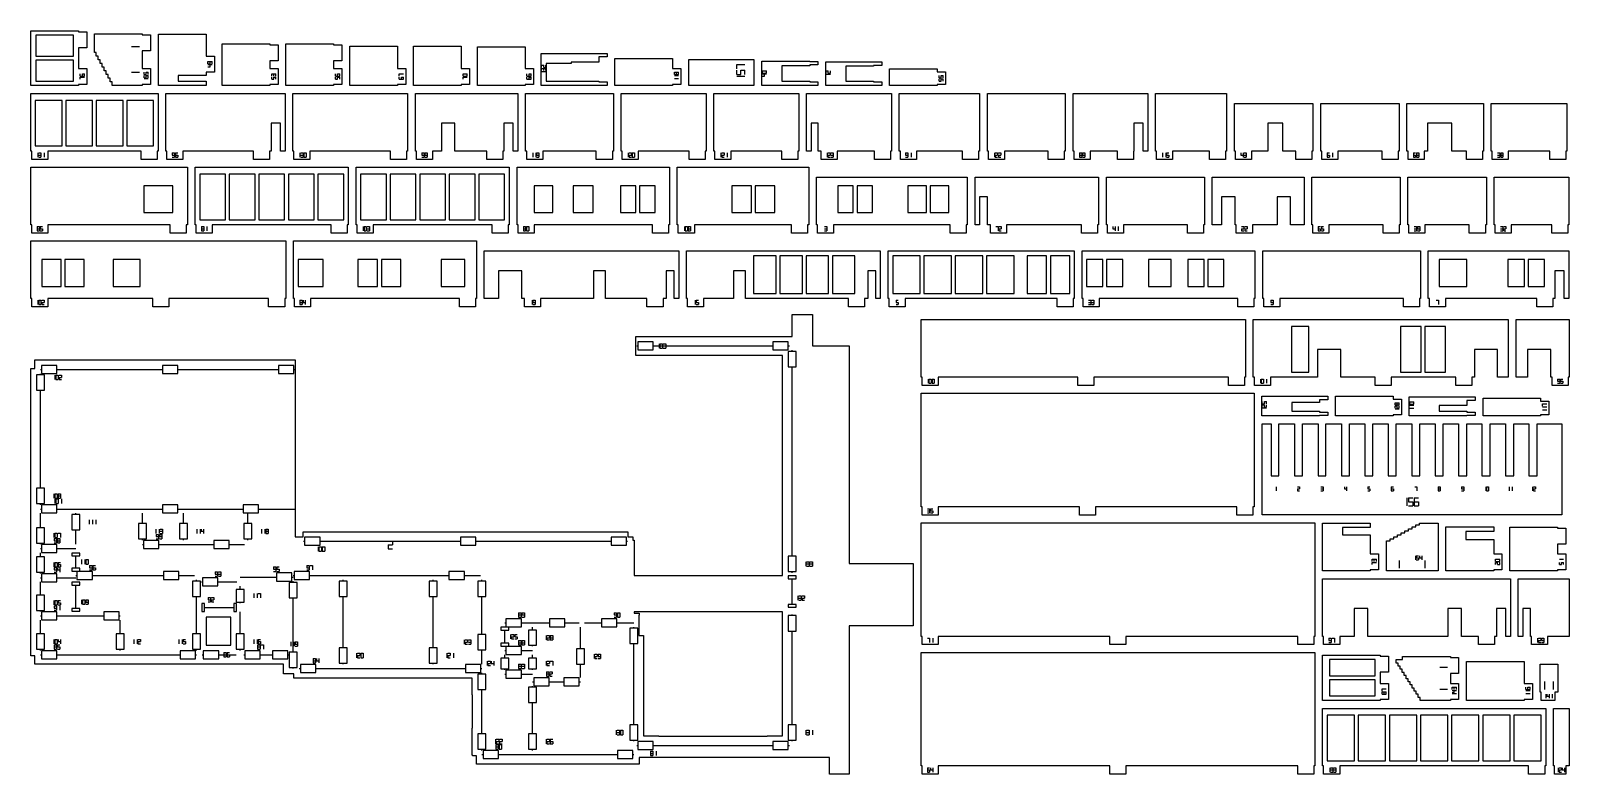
# Model space of a CAD drawing. Header units: millimetres. Extents: x 8 to 598, y 8 to 293.
import ezdxf

# ---------------------------------------------------------------- set-up
doc = ezdxf.new("R2010")
doc.units = ezdxf.units.MM
for name, color, linetype in [('CUT', 1, 'Continuous'), ('ENGRAVE', 5, 'Continuous'), ('LABELS', 8, 'Continuous')]:
    doc.layers.add(name, color=color, linetype=linetype)

msp = doc.modelspace()

# ---------------------------------------------------------------- linework, layer by layer
at = {"layer": 'CUT'}
for points in [[(8, 293.5), (26.31, 293.5), (26.31, 293.1), (29.49, 293.1), (29.49, 286.95), (26.31, 286.95), (26.31, 278.97), (29.49, 278.97), (29.49, 272.82), (26.31, 272.82), (26.31, 272.42), (8, 272.42)], [(9.95, 283.68), (24.36, 283.68), (24.36, 291.75), (9.95, 291.75)], [(38.45, 275.23), (37.69, 275.23), (37.69, 276.64), (36.93, 276.64), (36.93, 278.05), (36.17, 278.05), (36.17, 279.46), (35.41, 279.46), (35.41, 280.87), (34.64, 280.87), (34.64, 282.28), (33.88, 282.28), (33.88, 283.68), (33.12, 283.68), (33.12, 285.09), (32.49, 285.09), (32.49, 292.28), (50.8, 292.28), (50.8, 291.88), (53.97, 291.88), (53.97, 285.73), (50.8, 285.73), (50.8, 278.97), (53.97, 278.97), (53.97, 272.82), (50.8, 272.82), (50.8, 272.42), (39.22, 272.42), (39.22, 273.83), (38.45, 273.83)], [(56.97, 272.42), (56.97, 292.17), (75.28, 292.17), (75.28, 283.77), (78.46, 283.77), (78.46, 277.62), (75.28, 277.62), (75.28, 276.36), (64.61, 276.36), (64.61, 274.17), (75.28, 274.17), (75.28, 272.42)], [(81.46, 272.42), (81.46, 288.44), (99.77, 288.44), (99.77, 288.04), (102.94, 288.04), (102.94, 281.89), (99.77, 281.89), (99.77, 278.97), (102.94, 278.97), (102.94, 272.82), (99.77, 272.82), (99.77, 272.42)], [(105.94, 272.42), (105.94, 288.44), (124.25, 288.44), (124.25, 288.04), (127.43, 288.04), (127.43, 281.89), (124.25, 281.89), (124.25, 278.97), (127.43, 278.97), (127.43, 272.82), (124.25, 272.82), (124.25, 272.42)], [(148.74, 272.42), (130.43, 272.42), (130.43, 287.64), (148.74, 287.64), (148.74, 278.97), (151.92, 278.97), (151.92, 272.82), (148.74, 272.82)], [(173.23, 272.42), (154.92, 272.42), (154.92, 287.64), (173.23, 287.64), (173.23, 278.97), (176.4, 278.97), (176.4, 272.82), (173.23, 272.82)], [(197.71, 272.42), (179.4, 272.42), (179.4, 287.38), (197.71, 287.38), (197.71, 278.97), (200.89, 278.97), (200.89, 272.82), (197.71, 272.82)], [(226.01, 272.47), (226.01, 272.42), (203.89, 272.42), (203.89, 284.82), (226.01, 284.82), (226.01, 284.77), (229.18, 284.77), (229.18, 283.42), (226.01, 283.42), (226.01, 281.48), (215.34, 281.48), (215.34, 280.88), (205.84, 280.88), (205.84, 274.17), (226.01, 274.17), (226.01, 273.82), (229.18, 273.82), (229.18, 272.47)], [(9.95, 274.17), (24.36, 274.17), (24.36, 282.23), (9.95, 282.23)], [(254.3, 272.42), (232.18, 272.42), (232.18, 282.88), (254.3, 282.88), (254.3, 278.97), (257.48, 278.97), (257.48, 272.82), (254.3, 272.82)], [(285.55, 282.49), (285.55, 272.49), (260.55, 272.49), (260.55, 282.49)], [(306.94, 272.47), (306.94, 272.42), (288.63, 272.42), (288.63, 281.79), (306.94, 281.79), (306.94, 281.74), (310.12, 281.74), (310.12, 280.39), (306.94, 280.39), (306.94, 280.04), (296.27, 280.04), (296.27, 274.17), (306.94, 274.17), (306.94, 273.82), (310.12, 273.82), (310.12, 272.47)], [(331.43, 272.47), (331.43, 272.42), (313.12, 272.42), (313.12, 281.61), (331.43, 281.61), (331.43, 281.56), (334.6, 281.56), (334.6, 280.21), (331.43, 280.21), (331.43, 279.86), (320.76, 279.86), (320.76, 274.17), (331.43, 274.17), (331.43, 273.82), (334.6, 273.82), (334.6, 272.47)], [(355.91, 272.42), (337.6, 272.42), (337.6, 278.87), (355.91, 278.87), (355.91, 277.67), (359.09, 277.67), (359.09, 272.82), (355.91, 272.82)], [(56.87, 269.42), (56.87, 247.3), (56.47, 247.3), (56.47, 244.12), (50.32, 244.12), (50.32, 247.3), (14.55, 247.3), (14.55, 244.12), (8.4, 244.12), (8.4, 247.3), (8, 247.3), (8, 269.42)], [(20, 266.77), (9.75, 266.77), (9.75, 249.25), (20, 249.25)], [(31.71, 266.77), (21.45, 266.77), (21.45, 249.25), (31.71, 249.25)], [(43.41, 266.77), (33.16, 266.77), (33.16, 249.25), (43.41, 249.25)], [(55.12, 266.77), (44.86, 266.77), (44.86, 249.25), (55.12, 249.25)], [(105.58, 269.42), (105.58, 247.3), (103.83, 247.3), (103.83, 257.97), (100.25, 257.97), (100.25, 247.3), (99.64, 247.3), (99.64, 244.12), (93.49, 244.12), (93.49, 247.3), (66.42, 247.3), (66.42, 244.12), (60.27, 244.12), (60.27, 247.3), (59.87, 247.3), (59.87, 269.42)], [(108.58, 269.42), (152.61, 269.42), (152.61, 247.3), (152.21, 247.3), (152.21, 244.12), (146.06, 244.12), (146.06, 247.3), (115.13, 247.3), (115.13, 244.12), (108.98, 244.12), (108.98, 247.3), (108.58, 247.3)], [(194.93, 269.42), (194.93, 247.3), (193.18, 247.3), (193.18, 257.97), (189.6, 257.97), (189.6, 247.3), (189.13, 247.3), (189.13, 244.12), (182.98, 244.12), (182.98, 247.3), (170.8, 247.3), (170.8, 257.97), (165.62, 257.97), (165.62, 247.3), (162.16, 247.3), (162.16, 244.12), (156.01, 244.12), (156.01, 247.3), (155.61, 247.3), (155.61, 269.42)], [(197.93, 269.42), (231.61, 269.42), (231.61, 247.3), (231.21, 247.3), (231.21, 244.12), (225.06, 244.12), (225.06, 247.3), (204.48, 247.3), (204.48, 244.12), (198.33, 244.12), (198.33, 247.3), (197.93, 247.3)], [(234.61, 269.42), (267.19, 269.42), (267.19, 247.3), (266.79, 247.3), (266.79, 244.12), (260.64, 244.12), (260.64, 247.3), (241.16, 247.3), (241.16, 244.12), (235.01, 244.12), (235.01, 247.3), (234.61, 247.3)], [(270.19, 269.42), (302.76, 269.42), (302.76, 247.3), (302.36, 247.3), (302.36, 244.12), (296.21, 244.12), (296.21, 247.3), (276.74, 247.3), (276.74, 244.12), (270.59, 244.12), (270.59, 247.3), (270.19, 247.3)], [(338.34, 269.42), (338.34, 247.3), (337.94, 247.3), (337.94, 244.12), (331.79, 244.12), (331.79, 247.3), (317.44, 247.3), (317.44, 244.12), (311.29, 244.12), (311.29, 247.3), (310.25, 247.3), (310.25, 257.97), (307.51, 257.97), (307.51, 247.3), (305.76, 247.3), (305.76, 269.42)], [(341.34, 269.42), (372.13, 269.42), (372.13, 247.3), (371.73, 247.3), (371.73, 244.12), (365.58, 244.12), (365.58, 247.3), (347.89, 247.3), (347.89, 244.12), (341.74, 244.12), (341.74, 247.3), (341.34, 247.3)], [(375.13, 269.42), (405.04, 269.42), (405.04, 247.3), (404.64, 247.3), (404.64, 244.12), (398.49, 244.12), (398.49, 247.3), (381.68, 247.3), (381.68, 244.12), (375.53, 244.12), (375.53, 247.3), (375.13, 247.3)], [(436.7, 269.42), (436.7, 247.3), (434.95, 247.3), (434.95, 257.97), (431.37, 257.97), (431.37, 247.3), (431.29, 247.3), (431.29, 244.12), (425.14, 244.12), (425.14, 247.3), (414.59, 247.3), (414.59, 244.12), (408.44, 244.12), (408.44, 247.3), (408.04, 247.3), (408.04, 269.42)], [(439.7, 269.42), (466.95, 269.42), (466.95, 247.3), (466.55, 247.3), (466.55, 244.12), (460.4, 244.12), (460.4, 247.3), (446.25, 247.3), (446.25, 244.12), (440.1, 244.12), (440.1, 247.3), (439.7, 247.3)], [(500.07, 265.61), (500.07, 247.3), (499.67, 247.3), (499.67, 244.12), (493.52, 244.12), (493.52, 247.3), (488.53, 247.3), (488.53, 257.97), (482.83, 257.97), (482.83, 247.3), (476.5, 247.3), (476.5, 244.12), (470.35, 244.12), (470.35, 247.3), (469.95, 247.3), (469.95, 265.61)], [(503.07, 265.61), (533.19, 265.61), (533.19, 247.3), (532.79, 247.3), (532.79, 244.12), (526.64, 244.12), (526.64, 247.3), (509.62, 247.3), (509.62, 244.12), (503.47, 244.12), (503.47, 247.3), (503.07, 247.3)], [(565.52, 265.61), (565.52, 247.3), (565.12, 247.3), (565.12, 244.12), (558.97, 244.12), (558.97, 247.3), (553.44, 247.3), (553.44, 257.97), (544.01, 257.97), (544.01, 247.3), (542.74, 247.3), (542.74, 244.12), (536.59, 244.12), (536.59, 247.3), (536.19, 247.3), (536.19, 265.61)], [(568.52, 265.61), (597.57, 265.61), (597.57, 247.3), (597.17, 247.3), (597.17, 244.12), (591.02, 244.12), (591.02, 247.3), (575.07, 247.3), (575.07, 244.12), (568.92, 244.12), (568.92, 247.3), (568.52, 247.3)], [(68.1, 241.12), (68.1, 219), (67.7, 219), (67.7, 215.83), (61.55, 215.83), (61.55, 219), (14.55, 219), (14.55, 215.83), (8.4, 215.83), (8.4, 219), (8, 219), (8, 241.12)], [(129.86, 241.12), (129.86, 219), (129.46, 219), (129.46, 215.83), (123.31, 215.83), (123.31, 219), (77.65, 219), (77.65, 215.83), (71.5, 215.83), (71.5, 219), (71.1, 219), (71.1, 241.12)], [(82.74, 238.47), (72.85, 238.47), (72.85, 220.95), (82.74, 220.95)], [(94.08, 238.47), (84.19, 238.47), (84.19, 220.95), (94.08, 220.95)], [(105.43, 238.47), (95.53, 238.47), (95.53, 220.95), (105.43, 220.95)], [(116.77, 220.95), (116.77, 238.47), (106.88, 238.47), (106.88, 220.95)], [(128.11, 220.95), (128.11, 238.47), (118.22, 238.47), (118.22, 220.95)], [(191.63, 241.12), (191.63, 219), (191.23, 219), (191.23, 215.83), (185.08, 215.83), (185.08, 219), (139.41, 219), (139.41, 215.83), (133.26, 215.83), (133.26, 219), (132.86, 219), (132.86, 241.12)], [(144.51, 238.47), (134.61, 238.47), (134.61, 220.95), (144.51, 220.95)], [(155.85, 238.47), (145.96, 238.47), (145.96, 220.95), (155.85, 220.95)], [(167.19, 238.47), (157.3, 238.47), (157.3, 220.95), (167.19, 220.95)], [(178.54, 220.95), (178.54, 238.47), (168.64, 238.47), (168.64, 220.95)], [(189.88, 220.95), (189.88, 238.47), (179.99, 238.47), (179.99, 220.95)], [(253.13, 241.12), (253.13, 219), (252.73, 219), (252.73, 215.83), (246.58, 215.83), (246.58, 219), (201.18, 219), (201.18, 215.83), (195.03, 215.83), (195.03, 219), (194.63, 219), (194.63, 241.12)], [(306.56, 241.12), (306.56, 219), (306.16, 219), (306.16, 215.83), (300.01, 215.83), (300.01, 219), (262.68, 219), (262.68, 215.83), (256.53, 215.83), (256.53, 219), (256.13, 219), (256.13, 241.12)], [(367.42, 237.31), (367.42, 219), (367.02, 219), (367.02, 215.83), (360.87, 215.83), (360.87, 219), (316.11, 219), (316.11, 215.83), (309.96, 215.83), (309.96, 219), (309.56, 219), (309.56, 237.31)], [(417.83, 237.31), (417.83, 219), (417.43, 219), (417.43, 215.83), (411.28, 215.83), (411.28, 219), (382.49, 219), (382.49, 215.83), (376.34, 215.83), (376.34, 219), (375.17, 219), (375.17, 229.67), (372.17, 229.67), (372.17, 219), (370.42, 219), (370.42, 237.31)], [(420.83, 237.31), (458.44, 237.31), (458.44, 219), (458.04, 219), (458.04, 215.83), (451.89, 215.83), (451.89, 219), (427.38, 219), (427.38, 215.83), (421.23, 215.83), (421.23, 219), (420.83, 219)], [(461.44, 237.31), (496.7, 237.31), (496.7, 219), (491.49, 219), (491.49, 229.67), (486.32, 229.67), (486.32, 219), (476.84, 219), (476.84, 215.83), (470.69, 215.83), (470.69, 219), (470.22, 219), (470.22, 229.67), (465.05, 229.67), (465.05, 219), (461.44, 219)], [(499.7, 237.31), (533.54, 237.31), (533.54, 219), (533.14, 219), (533.14, 215.83), (526.99, 215.83), (526.99, 219), (506.25, 219), (506.25, 215.83), (500.1, 215.83), (500.1, 219), (499.7, 219)], [(536.54, 237.31), (566.66, 237.31), (566.66, 219), (566.26, 219), (566.26, 215.83), (560.11, 215.83), (560.11, 219), (543.09, 219), (543.09, 215.83), (536.94, 215.83), (536.94, 219), (536.54, 219)], [(569.66, 237.31), (598.27, 237.31), (598.27, 219), (597.87, 219), (597.87, 215.83), (591.72, 215.83), (591.72, 219), (576.21, 219), (576.21, 215.83), (570.06, 215.83), (570.06, 219), (569.66, 219)], [(51.38, 223.65), (62.55, 223.65), (62.55, 234), (51.38, 234)], [(208.42, 234), (201.24, 234), (201.24, 223.65), (208.42, 223.65)], [(223.87, 234), (216.16, 234), (216.16, 223.65), (223.87, 223.65)], [(240.2, 234), (234.28, 234), (234.28, 223.65), (240.2, 223.65)], [(247.58, 234), (241.65, 234), (241.65, 223.65), (247.58, 223.65)], [(277.09, 234), (277.09, 223.65), (284.61, 223.65), (284.61, 234)], [(286.06, 234), (286.06, 223.65), (293.59, 223.65), (293.59, 234)], [(323.67, 234), (317.75, 234), (317.75, 223.65), (323.67, 223.65)], [(331.03, 234), (325.12, 234), (325.12, 223.65), (331.03, 223.65)], [(351.73, 234), (344.62, 234), (344.62, 223.65), (351.73, 223.65)], [(360.29, 234), (353.18, 234), (353.18, 223.65), (360.29, 223.65)], [(105.85, 190.7), (105.45, 190.7), (105.45, 187.53), (99.3, 187.53), (99.3, 190.7), (60.97, 190.7), (60.97, 187.53), (54.82, 187.53), (54.82, 190.7), (14.55, 190.7), (14.55, 187.53), (8.4, 187.53), (8.4, 190.7), (8, 190.7), (8, 212.83), (105.85, 212.83)], [(179.07, 212.83), (179.07, 190.7), (178.67, 190.7), (178.67, 187.53), (172.52, 187.53), (172.52, 190.7), (115.4, 190.7), (115.4, 187.53), (109.25, 187.53), (109.25, 190.7), (108.85, 190.7), (108.85, 212.83)], [(256.69, 209.02), (256.69, 190.7), (254.94, 190.7), (254.94, 201.37), (251.91, 201.37), (251.91, 190.7), (250.65, 190.7), (250.65, 187.53), (244.5, 187.53), (244.5, 190.7), (228.62, 190.7), (228.62, 201.37), (223.98, 201.37), (223.98, 190.7), (203.66, 190.7), (203.66, 187.53), (197.51, 187.53), (197.51, 190.7), (196.43, 190.7), (196.43, 201.37), (187.54, 201.37), (187.54, 190.7), (182.07, 190.7), (182.07, 209.02)], [(334.05, 209.02), (334.05, 190.7), (332.3, 190.7), (332.3, 201.37), (329.26, 201.37), (329.26, 190.7), (328.03, 190.7), (328.03, 187.53), (321.88, 187.53), (321.88, 190.7), (282.3, 190.7), (282.3, 201.37), (277.66, 201.37), (277.66, 190.7), (266.24, 190.7), (266.24, 187.53), (260.09, 187.53), (260.09, 190.7), (259.69, 190.7), (259.69, 209.02)], [(294.06, 192.65), (294.06, 207.07), (285.44, 207.07), (285.44, 192.65)], [(304.13, 207.07), (295.51, 207.07), (295.51, 192.65), (304.13, 192.65)], [(314.19, 192.65), (314.19, 207.07), (305.58, 207.07), (305.58, 192.65)], [(324.26, 192.65), (324.26, 207.07), (315.64, 207.07), (315.64, 192.65)], [(408.48, 209.02), (408.48, 190.7), (408.08, 190.7), (408.08, 187.53), (401.93, 187.53), (401.93, 190.7), (343.6, 190.7), (343.6, 187.53), (337.45, 187.53), (337.45, 190.7), (337.05, 190.7), (337.05, 209.02)], [(349.36, 207.07), (338.8, 207.07), (338.8, 192.65), (349.36, 192.65)], [(361.37, 192.65), (361.37, 207.07), (350.81, 207.07), (350.81, 192.65)], [(373.38, 192.65), (373.38, 207.07), (362.82, 207.07), (362.82, 192.65)], [(385.39, 207.07), (374.83, 207.07), (374.83, 192.65), (385.39, 192.65)], [(397.87, 192.65), (397.87, 207.07), (390.46, 207.07), (390.46, 192.65)], [(406.73, 192.65), (406.73, 207.07), (399.32, 207.07), (399.32, 192.65)], [(477.85, 209.02), (477.85, 190.7), (477.45, 190.7), (477.45, 187.53), (471.3, 187.53), (471.3, 190.7), (418.03, 190.7), (418.03, 187.53), (411.88, 187.53), (411.88, 190.7), (411.48, 190.7), (411.48, 209.02)], [(480.85, 209.02), (541.38, 209.02), (541.38, 190.7), (540.98, 190.7), (540.98, 187.53), (534.83, 187.53), (534.83, 190.7), (487.4, 190.7), (487.4, 187.53), (481.25, 187.53), (481.25, 190.7), (480.85, 190.7)], [(598.26, 209.02), (598.26, 190.7), (596.51, 190.7), (596.51, 201.37), (592.94, 201.37), (592.94, 190.7), (592.22, 190.7), (592.22, 187.53), (586.07, 187.53), (586.07, 190.7), (550.93, 190.7), (550.93, 187.53), (544.78, 187.53), (544.78, 190.7), (544.38, 190.7), (544.38, 209.02)], [(12.21, 195.35), (19.61, 195.35), (19.61, 205.7), (12.21, 205.7)], [(21.06, 205.7), (21.06, 195.35), (28.45, 195.35), (28.45, 205.7)], [(39.66, 205.7), (39.66, 195.35), (50.03, 195.35), (50.03, 205.7)], [(120.24, 205.7), (110.6, 205.7), (110.6, 195.35), (120.24, 195.35)], [(141.1, 205.7), (133.58, 205.7), (133.58, 195.35), (141.1, 195.35)], [(150.08, 205.7), (142.55, 205.7), (142.55, 195.35), (150.08, 195.35)], [(174.59, 205.7), (165.55, 205.7), (165.55, 195.35), (174.59, 195.35)], [(419.44, 205.7), (413.23, 205.7), (413.23, 195.35), (419.44, 195.35)], [(427.1, 205.7), (420.89, 205.7), (420.89, 195.35), (427.1, 195.35)], [(445.72, 205.7), (436.96, 205.7), (436.96, 195.35), (445.72, 195.35)], [(458.3, 195.35), (458.3, 205.7), (452.12, 205.7), (452.12, 195.35)], [(465.93, 195.35), (465.93, 205.7), (459.75, 205.7), (459.75, 195.35)], [(559.21, 205.7), (548.59, 205.7), (548.59, 195.35), (559.21, 195.35)], [(581.23, 205.7), (574.92, 205.7), (574.92, 195.35), (581.23, 195.35)], [(588.99, 205.7), (582.68, 205.7), (582.68, 195.35), (588.99, 195.35)], [(8.03, 53.84), (8, 53.84), (8, 64.04), (8.03, 64.04), (8.03, 68.76), (8, 68.76), (8, 78.96), (8.03, 78.96), (8.03, 83.41), (8, 83.41), (8, 93.61), (8.03, 93.61), (8.03, 94.6), (8, 94.6), (8, 104.8), (8.03, 104.8), (8.03, 109.79), (8, 109.79), (8, 119.99), (8.03, 119.99), (8.03, 153.27), (8, 153.27), (8, 163.47), (8.03, 163.47), (8.03, 163.84), (9.61, 163.84), (9.61, 167.07), (9.99, 167.07), (9.99, 167.09), (20.19, 167.09), (20.19, 167.07), (56.4, 167.07), (56.4, 167.09), (66.6, 167.09), (66.6, 167.07), (100.89, 167.07), (100.89, 167.09), (109.46, 167.09), (109.46, 99.17), (112.59, 99.17), (112.59, 101.14), (121.16, 101.14), (121.16, 101.12), (170.72, 101.12), (170.72, 101.14), (180.92, 101.14), (180.92, 101.12), (228.55, 101.12), (228.55, 101.14), (237.13, 101.14), (237.13, 99.17), (239.13, 99.17), (239.13, 97.94), (239.56, 97.94), (239.56, 84.35), (296.55, 84.35), (296.55, 93.84), (296.57, 93.84), (296.57, 162.33), (296.55, 162.33), (296.55, 168.78), (290.67, 168.78), (290.67, 168.8), (249.05, 168.8), (249.05, 168.78), (240.25, 168.78), (240.25, 176.15), (249.05, 176.15), (249.05, 176.13), (290.67, 176.13), (290.67, 176.15), (300.16, 176.15), (300.16, 184.53), (308.04, 184.53), (308.04, 172.54), (322.16, 172.54), (322.16, 88.88), (346.67, 88.88), (346.67, 65.02), (322.16, 65.02), (322.16, 8), (314.55, 8), (314.55, 14.39), (241.56, 14.39), (241.56, 11.87), (241.19, 11.87), (241.19, 11.85), (230.99, 11.85), (230.99, 11.87), (189.64, 11.87), (189.64, 11.85), (179.44, 11.85), (179.44, 11.87), (179.06, 11.87), (179.06, 15.1), (177.48, 15.1), (177.48, 15.47), (177.45, 15.47), (177.45, 25.67), (177.48, 25.67), (177.48, 38.44), (177.45, 38.44), (177.45, 44.89), (172.64, 44.89), (172.64, 44.91), (119.57, 44.91), (119.57, 44.89), (109.37, 44.89), (109.37, 44.91), (108.99, 44.91), (108.99, 46.5), (105.01, 46.5), (105.01, 46.87), (104.98, 46.87), (104.98, 50.21), (98.57, 50.21), (98.57, 50.24), (98.25, 50.24), (98.25, 50.21), (88.05, 50.21), (88.05, 50.24), (82.27, 50.24), (82.27, 50.21), (63.14, 50.21), (63.14, 50.24), (20.19, 50.24), (20.19, 50.21), (9.99, 50.21), (9.99, 50.24), (9.61, 50.24), (9.61, 53.46), (8.03, 53.46)], [(474.21, 182.58), (474.21, 160.45), (473.81, 160.45), (473.81, 157.28), (467.66, 157.28), (467.66, 160.45), (415.98, 160.45), (415.98, 157.28), (409.83, 157.28), (409.83, 160.45), (356.22, 160.45), (356.22, 157.28), (350.07, 157.28), (350.07, 160.45), (349.67, 160.45), (349.67, 182.58)], [(575.06, 160.45), (570.99, 160.45), (570.99, 171.12), (562.09, 171.12), (562.09, 160.45), (561.12, 160.45), (561.12, 157.28), (554.97, 157.28), (554.97, 160.45), (530.18, 160.45), (530.18, 157.28), (524.03, 157.28), (524.03, 160.45), (510.78, 160.45), (510.78, 171.12), (501.87, 171.12), (501.87, 160.45), (483.76, 160.45), (483.76, 157.28), (477.61, 157.28), (477.61, 160.45), (477.21, 160.45), (477.21, 182.58), (575.06, 182.58)], [(491.81, 179.93), (491.81, 162.41), (498.46, 162.41), (498.46, 179.93)], [(541.57, 179.93), (533.64, 179.93), (533.64, 162.41), (541.57, 162.41)], [(550.94, 179.93), (543.02, 179.93), (543.02, 162.41), (550.94, 162.41)], [(578.06, 182.58), (598.46, 182.58), (598.46, 160.45), (598.06, 160.45), (598.06, 157.28), (591.91, 157.28), (591.91, 160.45), (591.38, 160.45), (591.38, 171.12), (582.47, 171.12), (582.47, 160.45), (578.06, 160.45)], [(241, 174), (241, 170.93), (246.9, 170.93), (246.9, 174)], [(292.82, 174), (292.82, 170.93), (298.72, 170.93), (298.72, 174)], [(298.7, 164.48), (301.77, 164.48), (301.77, 170.38), (298.7, 170.38)], [(10.15, 155.42), (13.23, 155.42), (13.23, 161.32), (10.15, 161.32)], [(12.14, 164.94), (12.14, 161.87), (18.04, 161.87), (18.04, 164.94)], [(58.55, 164.94), (58.55, 161.87), (64.45, 161.87), (64.45, 164.94)], [(103.04, 164.94), (103.04, 161.87), (108.94, 161.87), (108.94, 164.94)], [(477.48, 154.28), (477.48, 110.69), (477.08, 110.69), (477.08, 107.52), (470.93, 107.52), (470.93, 110.69), (416.65, 110.69), (416.65, 107.52), (410.5, 107.52), (410.5, 110.69), (356.22, 110.69), (356.22, 107.52), (350.07, 107.52), (350.07, 110.69), (349.67, 110.69), (349.67, 154.28)], [(502.61, 145.72), (502.61, 145.67), (480.48, 145.67), (480.48, 153.2), (502.61, 153.2), (502.61, 153.15), (505.78, 153.15), (505.78, 151.8), (502.61, 151.8), (502.61, 150.69), (491.94, 150.69), (491.94, 147.42), (502.61, 147.42), (502.61, 147.07), (505.78, 147.07), (505.78, 145.72)], [(530.9, 145.67), (508.78, 145.67), (508.78, 153.2), (530.9, 153.2), (530.9, 152), (534.08, 152), (534.08, 146.07), (530.9, 146.07)], [(559.2, 145.72), (559.2, 145.67), (537.08, 145.67), (537.08, 152.94), (559.2, 152.94), (559.2, 152.89), (562.37, 152.89), (562.37, 151.54), (559.2, 151.54), (559.2, 149.63), (548.53, 149.63), (548.53, 147.42), (559.2, 147.42), (559.2, 147.07), (562.37, 147.07), (562.37, 145.72)], [(587.49, 145.67), (565.37, 145.67), (565.37, 152.4), (587.49, 152.4), (587.49, 151.2), (590.67, 151.2), (590.67, 146.07), (587.49, 146.07)], [(496.03, 142.59), (502.06, 142.59), (502.06, 122.59), (505.06, 122.59), (505.06, 142.59), (511.05, 142.59), (511.05, 122.59), (514.07, 122.59), (514.07, 142.59), (520.03, 142.59), (520.03, 122.59), (523.08, 122.59), (523.08, 142.59), (529.02, 142.59), (529.02, 122.59), (532.1, 122.59), (532.1, 142.59), (538.01, 142.59), (538.01, 122.59), (541.11, 122.59), (541.11, 142.59), (547, 142.59), (547, 122.59), (550.12, 122.59), (550.12, 142.59), (555.98, 142.59), (555.98, 122.59), (559.13, 122.59), (559.13, 142.59), (564.97, 142.59), (564.97, 122.59), (568.15, 122.59), (568.15, 142.59), (573.96, 142.59), (573.96, 122.59), (577.16, 122.59), (577.16, 142.59), (582.93, 142.59), (582.93, 122.59), (586.18, 122.59), (586.18, 142.59), (595.56, 142.59), (595.56, 107.59), (480.56, 107.59), (480.56, 142.59), (484.11, 142.59), (484.11, 122.59), (487.01, 122.59), (487.01, 142.59), (493.08, 142.59), (493.08, 122.59), (496.03, 122.59)], [(10.15, 117.84), (10.15, 111.94), (13.23, 111.94), (13.23, 117.84)], [(12.14, 108.32), (18.04, 108.32), (18.04, 111.39), (12.14, 111.39)], [(23.74, 101.87), (26.81, 101.87), (26.81, 107.77), (23.74, 107.77)], [(58.55, 111.39), (58.55, 108.32), (64.45, 108.32), (64.45, 111.39)], [(89.5, 111.39), (89.5, 108.32), (95.4, 108.32), (95.4, 111.39)], [(10.15, 102.65), (10.15, 96.75), (13.23, 96.75), (13.23, 102.65)], [(49.32, 104.25), (49.32, 98.35), (52.39, 98.35), (52.39, 104.25)], [(65.04, 98.35), (68.11, 98.35), (68.11, 104.25), (65.04, 104.25)], [(89.81, 98.35), (92.89, 98.35), (92.89, 104.25), (89.81, 104.25)], [(500.81, 104.52), (500.81, 60.94), (500.41, 60.94), (500.41, 57.76), (494.26, 57.76), (494.26, 60.94), (428.31, 60.94), (428.31, 57.76), (422.16, 57.76), (422.16, 60.94), (356.22, 60.94), (356.22, 57.76), (350.07, 57.76), (350.07, 60.94), (349.67, 60.94), (349.67, 104.52)], [(503.81, 86.06), (503.81, 104.47), (522.12, 104.47), (522.12, 102.72), (511.45, 102.72), (511.45, 99.99), (522.12, 99.99), (522.12, 92.61), (525.29, 92.61), (525.29, 86.46), (522.12, 86.46), (522.12, 86.06)], [(529.7, 97.64), (529.7, 98.4), (531.11, 98.4), (531.11, 99.16), (532.52, 99.16), (532.52, 99.92), (533.93, 99.92), (533.93, 100.68), (535.33, 100.68), (535.33, 101.45), (536.74, 101.45), (536.74, 102.21), (538.15, 102.21), (538.15, 102.97), (539.56, 102.97), (539.56, 103.73), (540.97, 103.73), (540.97, 104.37), (548.16, 104.37), (548.16, 86.06), (528.29, 86.06), (528.29, 97.64)], [(551.16, 86.06), (551.16, 102.96), (569.47, 102.96), (569.47, 101.21), (558.8, 101.21), (558.8, 98.17), (569.47, 98.17), (569.47, 92.61), (572.64, 92.61), (572.64, 86.46), (569.47, 86.46), (569.47, 86.06)], [(575.64, 86.06), (575.64, 102.88), (593.96, 102.88), (593.96, 102.48), (597.13, 102.48), (597.13, 96.33), (593.96, 96.33), (593.96, 92.61), (597.13, 92.61), (597.13, 86.46), (593.96, 86.46), (593.96, 86.06)], [(12.14, 96.2), (12.14, 93.13), (18.04, 93.13), (18.04, 96.2)], [(51.3, 94.73), (57.2, 94.73), (57.2, 97.8), (51.3, 97.8)], [(78.27, 97.8), (78.27, 94.73), (84.17, 94.73), (84.17, 97.8)], [(113.11, 95.92), (119.01, 95.92), (119.01, 98.99), (113.11, 98.99)], [(172.87, 95.92), (178.77, 95.92), (178.77, 98.99), (172.87, 98.99)], [(230.7, 98.99), (230.7, 95.92), (236.6, 95.92), (236.6, 98.99)], [(10.15, 85.56), (13.23, 85.56), (13.23, 91.46), (10.15, 91.46)], [(23.74, 92.93), (23.74, 91.83), (26.81, 91.83), (26.81, 92.93)], [(298.7, 91.69), (298.7, 85.79), (301.77, 85.79), (301.77, 91.69)], [(12.14, 81.94), (18.04, 81.94), (18.04, 85.01), (12.14, 85.01)], [(23.74, 87.11), (23.74, 86.01), (26.81, 86.01), (26.81, 87.11)], [(25.73, 82.74), (31.63, 82.74), (31.63, 85.81), (25.73, 85.81)], [(58.95, 85.81), (58.95, 82.74), (64.85, 82.74), (64.85, 85.81)], [(73.95, 83.41), (73.95, 80.34), (79.85, 80.34), (79.85, 83.41)], [(102.32, 85.28), (102.32, 82.2), (108.22, 82.2), (108.22, 85.28)], [(109.12, 82.74), (115.02, 82.74), (115.02, 85.81), (109.12, 85.81)], [(168.51, 85.81), (168.51, 82.74), (174.41, 82.74), (174.41, 85.81)], [(298.7, 83.08), (301.77, 83.08), (301.77, 84.17), (298.7, 84.17)], [(575.89, 83.06), (575.89, 60.94), (574.14, 60.94), (574.14, 71.61), (570.56, 71.61), (570.56, 60.94), (569.75, 60.94), (569.75, 57.76), (563.6, 57.76), (563.6, 60.94), (557.09, 60.94), (557.09, 71.61), (551.91, 71.61), (551.91, 60.94), (521.12, 60.94), (521.12, 71.61), (515.95, 71.61), (515.95, 60.94), (510.36, 60.94), (510.36, 57.76), (504.21, 57.76), (504.21, 60.94), (503.81, 60.94), (503.81, 83.06)], [(578.89, 83.06), (598.42, 83.06), (598.42, 60.94), (590.16, 60.94), (590.16, 57.76), (584.01, 57.76), (584.01, 60.94), (583.65, 60.94), (583.65, 71.61), (580.64, 71.61), (580.64, 60.94), (578.89, 60.94)], [(10.15, 76.81), (10.15, 70.91), (13.23, 70.91), (13.23, 76.81)], [(23.74, 80.64), (26.81, 80.64), (26.81, 81.74), (23.74, 81.74)], [(70.1, 82.19), (70.1, 76.29), (73.17, 76.29), (73.17, 82.19)], [(86.88, 74.11), (89.96, 74.11), (89.96, 78.99), (86.88, 78.99)], [(107.13, 75.75), (110.21, 75.75), (110.21, 81.65), (107.13, 81.65)], [(126.32, 82.19), (126.32, 76.29), (129.39, 76.29), (129.39, 82.19)], [(160.95, 82.19), (160.95, 76.29), (164.03, 76.29), (164.03, 82.19)], [(179.6, 76.29), (182.68, 76.29), (182.68, 82.19), (179.6, 82.19)], [(23.74, 71.66), (23.74, 70.56), (26.81, 70.56), (26.81, 71.66)], [(73.6, 70.48), (74.7, 70.48), (74.7, 73.56), (73.6, 73.56)], [(85.89, 70.48), (86.99, 70.48), (86.99, 73.56), (85.89, 73.56)], [(298.7, 73.22), (298.7, 72.12), (301.77, 72.12), (301.77, 73.22)], [(12.14, 67.28), (18.04, 67.28), (18.04, 70.36), (12.14, 70.36)], [(35.98, 70.36), (35.98, 67.28), (41.88, 67.28), (41.88, 70.36)], [(75.3, 64.04), (75.32, 64.04), (75.32, 57.59), (82.27, 57.59), (82.27, 57.56), (84.73, 57.56), (84.73, 64.04), (84.76, 64.04), (84.76, 68.33), (83.74, 68.33), (83.74, 68.36), (76.85, 68.36), (76.85, 68.33), (75.3, 68.33)], [(190.38, 64.62), (196.28, 64.62), (196.28, 67.7), (190.38, 67.7)], [(207.08, 64.62), (212.98, 64.62), (212.98, 67.7), (207.08, 67.7)], [(227.08, 67.7), (227.08, 64.62), (232.98, 64.62), (232.98, 67.7)], [(243.15, 29.14), (243.18, 29.14), (243.18, 22.69), (249.05, 22.69), (249.05, 22.66), (290.67, 22.66), (290.67, 22.69), (296.55, 22.69), (296.55, 29.14), (296.57, 29.14), (296.57, 60.85), (296.55, 60.85), (296.55, 70.35), (239.56, 70.35), (239.56, 69.82), (241.56, 69.82), (241.56, 69.06), (241.4, 69.06), (241.4, 61.31), (243.18, 61.31), (243.18, 56.02), (243.15, 56.02)], [(298.7, 63), (301.77, 63), (301.77, 68.9), (298.7, 68.9)], [(10.15, 55.99), (13.23, 55.99), (13.23, 61.89), (10.15, 61.89)], [(40.79, 61.89), (40.79, 55.99), (43.86, 55.99), (43.86, 61.89)], [(70.1, 61.89), (70.1, 55.99), (73.17, 55.99), (73.17, 61.89)], [(86.88, 61.89), (86.88, 55.99), (89.96, 55.99), (89.96, 61.89)], [(179.6, 55.79), (182.68, 55.79), (182.68, 61.69), (179.6, 61.69)], [(188.39, 64.42), (188.39, 63.32), (191.47, 63.32), (191.47, 64.42)], [(199.05, 63.27), (199.05, 57.59), (202.13, 57.59), (202.13, 63.27)], [(237.95, 64.07), (237.95, 58.17), (241.03, 58.17), (241.03, 64.07)], [(12.14, 52.36), (18.04, 52.36), (18.04, 55.44), (12.14, 55.44)], [(65.29, 52.36), (71.19, 52.36), (71.19, 55.44), (65.29, 55.44)], [(74.22, 52.36), (80.12, 52.36), (80.12, 55.44), (74.22, 55.44)], [(90.2, 55.44), (90.2, 52.36), (96.1, 52.36), (96.1, 55.44)], [(100.72, 55.44), (100.72, 52.36), (106.62, 52.36), (106.62, 55.44)], [(107.13, 49.02), (110.21, 49.02), (110.21, 54.92), (107.13, 54.92)], [(126.32, 56.56), (126.32, 50.66), (129.39, 50.66), (129.39, 56.56)], [(160.95, 56.56), (160.95, 50.66), (164.03, 50.66), (164.03, 56.56)], [(188.39, 57.24), (191.47, 57.24), (191.47, 58.34), (188.39, 58.34)], [(190.38, 57.04), (190.38, 53.96), (196.28, 53.96), (196.28, 57.04)], [(217.44, 56.21), (217.44, 50.31), (220.51, 50.31), (220.51, 56.21)], [(500.81, 54.76), (500.81, 11.17), (500.41, 11.17), (500.41, 8), (494.26, 8), (494.26, 11.17), (428.31, 11.17), (428.31, 8), (422.16, 8), (422.16, 11.17), (356.22, 11.17), (356.22, 8), (350.07, 8), (350.07, 11.17), (349.67, 11.17), (349.67, 54.76)], [(503.81, 53.76), (525.93, 53.76), (525.93, 53.36), (529.1, 53.36), (529.1, 47.21), (525.93, 47.21), (525.93, 42.85), (529.1, 42.85), (529.1, 36.7), (525.93, 36.7), (525.93, 36.3), (503.81, 36.3)], [(540.48, 38.69), (539.72, 38.69), (539.72, 39.89), (538.96, 39.89), (538.96, 41.09), (538.2, 41.09), (538.2, 42.29), (537.44, 42.29), (537.44, 43.49), (536.67, 43.49), (536.67, 44.69), (535.91, 44.69), (535.91, 45.89), (535.15, 45.89), (535.15, 47.09), (534.39, 47.09), (534.39, 48.29), (533.63, 48.29), (533.63, 49.48), (532.86, 49.48), (532.86, 50.68), (532.1, 50.68), (532.1, 52.03), (534.52, 52.03), (534.52, 53.23), (552.83, 53.23), (552.83, 52.83), (556, 52.83), (556, 46.68), (552.83, 46.68), (552.83, 42.85), (556, 42.85), (556, 36.7), (552.83, 36.7), (552.83, 36.3), (541.25, 36.3), (541.25, 37.49), (540.48, 37.49)], [(111.52, 47.04), (117.42, 47.04), (117.42, 50.11), (111.52, 50.11)], [(174.79, 47.04), (180.69, 47.04), (180.69, 50.11), (174.79, 50.11)], [(188.39, 52.61), (188.39, 48.53), (191.47, 48.53), (191.47, 52.61)], [(190.38, 47.98), (190.38, 44.9), (196.28, 44.9), (196.28, 47.98)], [(199.05, 48.53), (202.13, 48.53), (202.13, 52.61), (199.05, 52.61)], [(506.46, 45.76), (523.98, 45.76), (523.98, 52.01), (506.46, 52.01)], [(581.12, 36.3), (559, 36.3), (559, 51.29), (581.12, 51.29), (581.12, 42.85), (584.3, 42.85), (584.3, 36.7), (581.12, 36.7)], [(592.91, 39.47), (592.91, 36.3), (587.7, 36.3), (587.7, 39.47), (587.3, 39.47), (587.3, 50.29), (594.11, 50.29), (594.11, 39.47)], [(179.6, 46.49), (179.6, 40.59), (182.68, 40.59), (182.68, 46.49)], [(199.05, 35.52), (202.13, 35.52), (202.13, 41.42), (199.05, 41.42)], [(201.04, 41.97), (206.94, 41.97), (206.94, 45.05), (201.04, 45.05)], [(212.62, 41.97), (218.52, 41.97), (218.52, 45.05), (212.62, 45.05)], [(506.46, 38.05), (523.98, 38.05), (523.98, 44.31), (506.46, 44.31)], [(589.44, 33.3), (589.44, 11.17), (589.04, 11.17), (589.04, 8), (582.89, 8), (582.89, 11.17), (510.36, 11.17), (510.36, 8), (504.21, 8), (504.21, 11.17), (503.81, 11.17), (503.81, 33.3)], [(516.05, 30.65), (505.56, 30.65), (505.56, 13.12), (516.05, 13.12)], [(527.99, 13.12), (527.99, 30.65), (517.5, 30.65), (517.5, 13.12)], [(539.93, 13.12), (539.93, 30.65), (529.44, 30.65), (529.44, 13.12)], [(551.87, 13.12), (551.87, 30.65), (541.38, 30.65), (541.38, 13.12)], [(563.81, 13.12), (563.81, 30.65), (553.32, 30.65), (553.32, 13.12)], [(575.75, 13.12), (575.75, 30.65), (565.26, 30.65), (565.26, 13.12)], [(587.69, 13.12), (587.69, 30.65), (577.2, 30.65), (577.2, 13.12)], [(592.44, 11.17), (592.44, 33.3), (598.38, 33.3), (598.38, 11.17), (597.18, 11.17), (597.18, 8), (592.84, 8), (592.84, 11.17)], [(237.95, 26.99), (237.95, 21.09), (241.03, 21.09), (241.03, 26.99)], [(298.7, 26.99), (298.7, 21.09), (301.77, 21.09), (301.77, 26.99)], [(179.6, 23.52), (179.6, 17.62), (182.68, 17.62), (182.68, 23.52)], [(199.05, 17.62), (202.13, 17.62), (202.13, 23.52), (199.05, 23.52)], [(241, 20.54), (241, 17.46), (246.9, 17.46), (246.9, 20.54)], [(292.82, 20.54), (292.82, 17.46), (298.72, 17.46), (298.72, 20.54)], [(181.59, 14), (187.49, 14), (187.49, 17.07), (181.59, 17.07)], [(233.14, 14), (239.04, 14), (239.04, 17.07), (233.14, 17.07)]]:
    msp.add_lwpolyline(points, close=True, dxfattribs=at)
at = {"layer": 'ENGRAVE'}
for points in [[(49.72, 287.28), (46.72, 287.28)], [(49.72, 277.42), (46.72, 277.42)], [(240.55, 172.46), (240.93, 172.46)], [(246.98, 172.46), (292.74, 172.46)], [(298.79, 172.46), (299.17, 172.46)], [(300.24, 170.45), (300.24, 170.83)], [(11.69, 163.41), (12.06, 163.41)], [(11.69, 161.39), (11.69, 161.77)], [(18.11, 163.41), (58.48, 163.41)], [(64.53, 163.41), (102.96, 163.41)], [(109.01, 163.41), (109.39, 163.41)], [(300.24, 91.77), (300.24, 164.4)], [(11.69, 117.92), (11.69, 155.34)], [(11.69, 111.49), (11.69, 111.87)], [(11.69, 109.85), (12.06, 109.85)], [(11.69, 102.73), (11.69, 108.22)], [(18.11, 109.85), (58.48, 109.85)], [(25.28, 107.84), (25.28, 108.22)], [(50.85, 104.33), (50.85, 108.22)], [(64.53, 109.85), (89.42, 109.85)], [(66.57, 104.33), (66.57, 108.22)], [(91.35, 104.33), (91.35, 108.22)], [(95.47, 109.85), (109.39, 109.85)], [(25.28, 96.3), (25.28, 101.79)], [(11.69, 96.3), (11.69, 96.68)], [(11.69, 94.67), (12.06, 94.67)], [(18.11, 94.67), (25.28, 94.67)], [(50.85, 97.9), (50.85, 98.28)], [(50.85, 96.26), (51.23, 96.26)], [(57.28, 96.26), (78.2, 96.26)], [(66.57, 97.9), (66.57, 98.28)], [(84.25, 96.26), (90.02, 96.26)], [(91.35, 97.9), (91.35, 98.28)], [(112.66, 97.45), (113.04, 97.45)], [(119.09, 97.45), (172.8, 97.45)], [(178.85, 97.45), (230.63, 97.45)], [(236.68, 97.45), (237.05, 97.45)], [(11.69, 91.54), (11.69, 93.03)], [(25.28, 87.19), (25.28, 91.75)], [(533.3, 87.13), (533.3, 90.13)], [(543.15, 87.13), (543.15, 90.13)], [(11.69, 85.11), (11.69, 85.49)], [(11.69, 83.48), (12.06, 83.48)], [(18.11, 83.48), (25.28, 83.48)], [(25.28, 84.28), (25.65, 84.28)], [(31.7, 84.28), (58.87, 84.28)], [(64.92, 84.28), (70.84, 84.28)], [(88.42, 83.74), (102.24, 83.74)], [(108.29, 83.74), (108.67, 83.74)], [(108.67, 84.28), (109.04, 84.28)], [(115.09, 84.28), (168.43, 84.28)], [(174.48, 84.28), (180.61, 84.28)], [(300.24, 85.34), (300.24, 85.72)], [(300.24, 73.29), (300.24, 83)], [(11.69, 76.88), (11.69, 81.84)], [(25.28, 71.73), (25.28, 80.56)], [(71.64, 82.26), (71.64, 82.64)], [(73.5, 81.88), (73.88, 81.88)], [(79.93, 81.88), (87.09, 81.88)], [(88.42, 79.06), (88.42, 80.24)], [(108.67, 81.73), (108.67, 82.1)], [(127.85, 82.26), (127.85, 82.64)], [(162.49, 82.26), (162.49, 82.64)], [(181.14, 82.26), (181.14, 82.64)], [(71.64, 61.96), (71.64, 76.21)], [(74.78, 72.02), (85.81, 72.02)], [(88.42, 73.66), (88.42, 74.03)], [(108.67, 55), (108.67, 75.68)], [(127.85, 56.64), (127.85, 76.21)], [(162.49, 56.64), (162.49, 76.21)], [(181.14, 61.76), (181.14, 76.21)], [(11.69, 70.46), (11.69, 70.83)], [(11.69, 68.82), (12.06, 68.82)], [(11.69, 61.96), (11.69, 67.18)], [(18.11, 68.82), (35.9, 68.82)], [(41.95, 68.82), (42.33, 68.82)], [(42.33, 61.96), (42.33, 67.18)], [(88.42, 61.96), (88.42, 70.38)], [(189.93, 66.16), (190.31, 66.16)], [(196.36, 66.16), (207.01, 66.16)], [(213.06, 66.16), (218.44, 66.16)], [(220.57, 66.16), (227, 66.16)], [(233.05, 66.16), (239.49, 66.16)], [(300.24, 68.98), (300.24, 69.35)], [(189.93, 58.41), (189.93, 63.25)], [(200.59, 63.35), (200.59, 64.52)], [(218.97, 56.29), (218.97, 64.52)], [(239.49, 64.15), (239.49, 64.52)], [(300.24, 27.06), (300.24, 62.93)], [(11.69, 55.54), (11.69, 55.91)], [(11.69, 53.9), (12.06, 53.9)], [(18.11, 53.9), (65.21, 53.9)], [(42.33, 55.54), (42.33, 55.91)], [(71.26, 53.9), (71.64, 53.9)], [(71.64, 55.54), (71.64, 55.91)], [(73.77, 53.9), (74.14, 53.9)], [(80.19, 53.9), (86.82, 53.9)], [(88.42, 55.54), (88.42, 55.91)], [(89.75, 53.9), (90.13, 53.9)], [(96.18, 53.9), (100.65, 53.9)], [(106.7, 53.9), (107.06, 53.9)], [(181.14, 50.21), (181.14, 55.71)], [(189.93, 55.5), (190.31, 55.5)], [(189.93, 52.69), (189.93, 53.86)], [(196.36, 55.5), (200.59, 55.5)], [(200.59, 57.14), (200.59, 57.51)], [(200.59, 52.69), (200.59, 53.86)], [(239.49, 27.06), (239.49, 58.1)], [(108.67, 48.57), (108.67, 48.95)], [(111.07, 48.57), (111.44, 48.57)], [(117.49, 48.57), (174.71, 48.57)], [(127.85, 50.21), (127.85, 50.59)], [(162.49, 50.21), (162.49, 50.59)], [(180.76, 48.57), (181.14, 48.57)], [(189.93, 48.08), (189.93, 48.45)], [(200.59, 48.08), (200.59, 48.45)], [(218.97, 45.15), (218.97, 50.24)], [(551.75, 48.96), (548.75, 48.96)], [(181.14, 46.56), (181.14, 46.94)], [(189.93, 46.44), (190.31, 46.44)], [(196.36, 46.44), (200.59, 46.44)], [(200.59, 43.51), (200.96, 43.51)], [(200.59, 41.5), (200.59, 41.87)], [(207.01, 43.51), (212.55, 43.51)], [(218.6, 43.51), (218.97, 43.51)], [(589.04, 40.55), (589.04, 43.55)], [(592.37, 40.55), (592.37, 43.55)], [(181.14, 23.6), (181.14, 40.51)], [(200.59, 23.6), (200.59, 35.45)], [(551.75, 40.57), (548.75, 40.57)], [(239.49, 20.64), (239.49, 21.01)], [(240.55, 19), (240.93, 19)], [(246.98, 19), (292.74, 19)], [(298.79, 19), (299.17, 19)], [(300.24, 20.64), (300.24, 21.01)], [(181.14, 17.17), (181.14, 17.55)], [(181.14, 15.54), (181.51, 15.54)], [(187.56, 15.54), (233.06, 15.54)], [(200.59, 17.17), (200.59, 17.55)], [(239.11, 15.54), (239.49, 15.54)]]:
    msp.add_lwpolyline(points, dxfattribs=at)
at = {"layer": 'LABELS'}
for points in [[(51.51, 276.65), (51.51, 277.53)], [(52.31, 276.65), (52.31, 277.53)], [(52.31, 277.53), (53.11, 277.53)], [(53.11, 276.65), (53.11, 277.53)], [(76, 280.85), (76, 281.73)], [(76, 281.73), (76.8, 281.73)], [(76, 280.85), (76.8, 280.85)], [(76, 280.53), (76.8, 280.53)], [(76, 279.65), (76.8, 279.65)], [(76.8, 280.85), (76.8, 281.73)], [(76.8, 281.73), (77.6, 281.73)], [(76.8, 279.65), (76.8, 280.53)], [(76.8, 280.53), (77.6, 280.53)], [(77.6, 280.85), (77.6, 281.73)], [(204.06, 279.38), (204.06, 280.26)], [(204.06, 280.26), (204.86, 280.26)], [(204.06, 278.18), (204.06, 279.06)], [(204.06, 279.06), (204.86, 279.06)], [(204.06, 277.86), (204.86, 277.86)], [(204.86, 279.38), (204.86, 280.26)], [(204.86, 279.38), (205.66, 279.38)], [(204.86, 278.18), (204.86, 279.06)], [(204.86, 279.06), (205.66, 279.06)], [(204.86, 277.86), (205.66, 277.86)], [(205.66, 279.38), (205.66, 280.26)], [(205.66, 278.18), (205.66, 279.06)], [(255.02, 276.65), (255.02, 277.53)], [(255.02, 277.53), (255.82, 277.53)], [(255.82, 277.53), (256.62, 277.53)], [(255.82, 276.65), (255.82, 277.53)], [(256.62, 276.65), (256.62, 277.53)], [(279.05, 278.92), (279.05, 280.57)], [(279.05, 280.57), (280.55, 280.57)], [(279.05, 276.67), (279.05, 278.32)], [(280.55, 280.57), (282.05, 280.57)], [(280.55, 276.67), (280.55, 278.32)], [(280.55, 278.32), (282.05, 278.32)], [(282.05, 276.67), (282.05, 278.32)], [(288.8, 277.26), (288.8, 278.14)], [(288.8, 278.14), (289.6, 278.14)], [(289.6, 278.14), (290.4, 278.14)], [(290.4, 277.26), (290.4, 278.14)], [(313.29, 277.17), (313.29, 278.05)], [(313.29, 278.05), (314.09, 278.05)], [(314.09, 277.17), (314.09, 278.05)], [(314.89, 277.17), (314.89, 278.05)], [(27.02, 276.05), (27.02, 276.93)], [(27.02, 276.05), (27.82, 276.05)], [(27.02, 274.85), (27.02, 275.73)], [(27.02, 275.73), (27.82, 275.73)], [(27.82, 276.05), (27.82, 276.93)], [(27.82, 276.93), (28.62, 276.93)], [(27.82, 276.05), (28.62, 276.05)], [(27.82, 275.73), (28.62, 275.73)], [(28.62, 276.05), (28.62, 276.93)], [(51.51, 276.65), (52.31, 276.65)], [(51.51, 275.45), (51.51, 276.33)], [(51.51, 275.45), (52.31, 275.45)], [(51.51, 275.13), (52.31, 275.13)], [(52.31, 275.45), (52.31, 276.33)], [(52.31, 276.33), (53.11, 276.33)], [(52.31, 275.13), (53.11, 275.13)], [(53.11, 275.45), (53.11, 276.33)], [(100.48, 276.05), (100.48, 276.93)], [(100.48, 276.93), (101.28, 276.93)], [(100.48, 274.85), (100.48, 275.73)], [(100.48, 274.85), (101.28, 274.85)], [(101.28, 276.05), (101.28, 276.93)], [(101.28, 276.93), (102.08, 276.93)], [(101.28, 274.85), (101.28, 275.73)], [(101.28, 275.73), (102.08, 275.73)], [(102.08, 276.05), (102.08, 276.93)], [(102.08, 274.85), (102.08, 275.73)], [(124.97, 276.05), (124.97, 276.93)], [(124.97, 276.05), (125.77, 276.05)], [(124.97, 274.85), (124.97, 275.73)], [(124.97, 274.85), (125.77, 274.85)], [(125.77, 276.05), (125.77, 276.93)], [(125.77, 276.93), (126.57, 276.93)], [(125.77, 276.05), (126.57, 276.05)], [(125.77, 274.85), (125.77, 275.73)], [(125.77, 275.73), (126.57, 275.73)], [(126.57, 276.05), (126.57, 276.93)], [(126.57, 274.85), (126.57, 275.73)], [(149.45, 276.05), (149.45, 276.93)], [(149.45, 276.93), (150.25, 276.93)], [(149.45, 274.85), (149.45, 275.73)], [(149.45, 274.85), (150.25, 274.85)], [(150.25, 276.93), (151.05, 276.93)], [(150.25, 274.85), (150.25, 275.73)], [(150.25, 275.73), (151.05, 275.73)], [(150.25, 274.85), (151.05, 274.85)], [(151.05, 274.85), (151.05, 275.73)], [(173.94, 276.05), (173.94, 276.93)], [(173.94, 276.93), (174.74, 276.93)], [(173.94, 276.05), (174.74, 276.05)], [(173.94, 274.85), (173.94, 275.73)], [(173.94, 275.73), (174.74, 275.73)], [(174.74, 276.93), (175.54, 276.93)], [(174.74, 276.05), (175.54, 276.05)], [(174.74, 275.73), (175.54, 275.73)], [(175.54, 276.05), (175.54, 276.93)], [(198.43, 276.05), (198.43, 276.93)], [(198.43, 276.05), (199.23, 276.05)], [(198.43, 274.85), (198.43, 275.73)], [(198.43, 274.85), (199.23, 274.85)], [(199.23, 276.05), (199.23, 276.93)], [(199.23, 276.93), (200.03, 276.93)], [(199.23, 276.05), (200.03, 276.05)], [(199.23, 274.85), (199.23, 275.73)], [(199.23, 275.73), (200.03, 275.73)], [(199.23, 274.85), (200.03, 274.85)], [(200.03, 276.05), (200.03, 276.93)], [(200.03, 274.85), (200.03, 275.73)], [(255.02, 276.65), (255.82, 276.65)], [(255.02, 276.33), (255.82, 276.33)], [(255.02, 275.13), (255.82, 275.13)], [(255.82, 276.65), (256.62, 276.65)], [(255.82, 276.33), (256.62, 276.33)], [(255.82, 275.13), (256.62, 275.13)], [(279.05, 276.67), (280.55, 276.67)], [(279.05, 276.07), (280.55, 276.07)], [(280.55, 276.07), (282.05, 276.07)], [(288.8, 277.26), (289.6, 277.26)], [(288.8, 276.94), (289.6, 276.94)], [(288.8, 276.06), (289.6, 276.06)], [(289.6, 277.26), (290.4, 277.26)], [(289.6, 276.06), (289.6, 276.94)], [(289.6, 276.94), (290.4, 276.94)], [(313.29, 276.85), (314.09, 276.85)], [(314.09, 277.17), (314.89, 277.17)], [(314.09, 276.85), (314.89, 276.85)], [(356.63, 275.4), (356.63, 276.28)], [(356.63, 275.4), (357.43, 275.4)], [(356.63, 274.2), (356.63, 275.08)], [(356.63, 274.2), (357.43, 274.2)], [(357.43, 275.4), (357.43, 276.28)], [(357.43, 276.28), (358.23, 276.28)], [(357.43, 274.2), (357.43, 275.08)], [(357.43, 275.08), (358.23, 275.08)], [(358.23, 275.4), (358.23, 276.28)], [(358.23, 274.2), (358.23, 275.08)], [(10.71, 246.58), (10.71, 245.78)], [(10.71, 245.78), (10.71, 244.98)], [(11.04, 246.58), (11.91, 246.58)], [(11.04, 245.78), (11.91, 245.78)], [(11.04, 244.98), (11.91, 244.98)], [(11.91, 246.58), (11.91, 245.78)], [(11.91, 245.78), (11.91, 244.98)], [(13.11, 246.58), (13.11, 245.78)], [(13.11, 245.78), (13.11, 244.98)], [(62.3, 246.58), (63.18, 246.58)], [(62.3, 246.58), (62.3, 245.78)], [(62.3, 245.78), (63.18, 245.78)], [(62.3, 244.98), (63.18, 244.98)], [(63.18, 246.58), (63.18, 245.78)], [(63.18, 245.78), (63.18, 244.98)], [(63.5, 246.58), (64.38, 246.58)], [(63.5, 246.58), (63.5, 245.78)], [(63.5, 245.78), (64.38, 245.78)], [(63.5, 245.78), (63.5, 244.98)], [(63.5, 244.98), (64.38, 244.98)], [(64.38, 245.78), (64.38, 244.98)], [(111.29, 246.58), (111.29, 245.78)], [(111.29, 245.78), (111.29, 244.98)], [(111.61, 246.58), (112.49, 246.58)], [(111.61, 245.78), (112.49, 245.78)], [(111.61, 244.98), (112.49, 244.98)], [(112.49, 246.58), (112.49, 245.78)], [(112.49, 245.78), (112.49, 244.98)], [(112.81, 246.58), (113.69, 246.58)], [(112.81, 246.58), (112.81, 245.78)], [(112.81, 245.78), (112.81, 244.98)], [(112.81, 244.98), (113.69, 244.98)], [(113.69, 246.58), (113.69, 245.78)], [(113.69, 245.78), (113.69, 244.98)], [(158.05, 246.58), (158.93, 246.58)], [(158.05, 246.58), (158.05, 245.78)], [(158.05, 245.78), (158.93, 245.78)], [(158.05, 244.98), (158.93, 244.98)], [(158.93, 246.58), (158.93, 245.78)], [(158.93, 245.78), (158.93, 244.98)], [(159.25, 246.58), (160.13, 246.58)], [(159.25, 246.58), (159.25, 245.78)], [(159.25, 245.78), (160.13, 245.78)], [(159.25, 244.98), (160.13, 244.98)], [(160.13, 246.58), (160.13, 245.78)], [(160.13, 245.78), (160.13, 244.98)], [(200.64, 246.58), (200.64, 245.78)], [(200.64, 245.78), (200.64, 244.98)], [(201.84, 246.58), (201.84, 245.78)], [(201.84, 245.78), (201.84, 244.98)], [(202.16, 246.58), (203.04, 246.58)], [(202.16, 246.58), (202.16, 245.78)], [(202.16, 245.78), (203.04, 245.78)], [(202.16, 244.98), (203.04, 244.98)], [(203.04, 246.58), (203.04, 245.78)], [(203.04, 245.78), (203.04, 244.98)], [(237.32, 246.58), (237.32, 245.78)], [(237.32, 245.78), (237.32, 244.98)], [(237.64, 246.58), (238.52, 246.58)], [(237.64, 245.78), (238.52, 245.78)], [(237.64, 245.78), (237.64, 244.98)], [(237.64, 244.98), (238.52, 244.98)], [(238.52, 246.58), (238.52, 245.78)], [(238.84, 246.58), (239.72, 246.58)], [(238.84, 246.58), (238.84, 245.78)], [(238.84, 245.78), (238.84, 244.98)], [(238.84, 244.98), (239.72, 244.98)], [(239.72, 246.58), (239.72, 245.78)], [(239.72, 245.78), (239.72, 244.98)], [(272.9, 246.58), (272.9, 245.78)], [(272.9, 245.78), (272.9, 244.98)], [(273.22, 246.58), (274.1, 246.58)], [(273.22, 245.78), (274.1, 245.78)], [(273.22, 245.78), (273.22, 244.98)], [(273.22, 244.98), (274.1, 244.98)], [(274.1, 246.58), (274.1, 245.78)], [(275.3, 246.58), (275.3, 245.78)], [(275.3, 245.78), (275.3, 244.98)], [(313.6, 246.58), (313.6, 245.78)], [(313.6, 245.78), (313.6, 244.98)], [(313.92, 246.58), (314.8, 246.58)], [(313.92, 245.78), (314.8, 245.78)], [(313.92, 245.78), (313.92, 244.98)], [(313.92, 244.98), (314.8, 244.98)], [(314.8, 246.58), (314.8, 245.78)], [(315.12, 246.58), (316, 246.58)], [(315.12, 245.78), (316, 245.78)], [(315.12, 244.98), (316, 244.98)], [(316, 246.58), (316, 245.78)], [(316, 245.78), (316, 244.98)], [(343.78, 246.58), (344.66, 246.58)], [(343.78, 246.58), (343.78, 245.78)], [(343.78, 245.78), (344.66, 245.78)], [(343.78, 244.98), (344.66, 244.98)], [(344.66, 246.58), (344.66, 245.78)], [(344.66, 245.78), (344.66, 244.98)], [(345.86, 246.58), (345.86, 245.78)], [(345.86, 245.78), (345.86, 244.98)], [(377.85, 246.58), (377.85, 245.78)], [(377.85, 245.78), (377.85, 244.98)], [(378.17, 246.58), (379.05, 246.58)], [(378.17, 245.78), (379.05, 245.78)], [(378.17, 245.78), (378.17, 244.98)], [(378.17, 244.98), (379.05, 244.98)], [(379.05, 246.58), (379.05, 245.78)], [(379.37, 246.58), (380.25, 246.58)], [(379.37, 245.78), (380.25, 245.78)], [(379.37, 245.78), (379.37, 244.98)], [(379.37, 244.98), (380.25, 244.98)], [(380.25, 246.58), (380.25, 245.78)], [(410.48, 246.58), (411.36, 246.58)], [(410.48, 246.58), (410.48, 245.78)], [(410.48, 245.78), (410.48, 244.98)], [(410.48, 245.78), (411.36, 245.78)], [(410.48, 244.98), (411.36, 244.98)], [(411.36, 246.58), (411.36, 245.78)], [(411.36, 245.78), (411.36, 244.98)], [(411.68, 246.58), (412.56, 246.58)], [(411.68, 246.58), (411.68, 245.78)], [(411.68, 245.78), (412.56, 245.78)], [(411.68, 244.98), (412.56, 244.98)], [(412.56, 246.58), (412.56, 245.78)], [(412.56, 245.78), (412.56, 244.98)], [(442.42, 246.58), (442.42, 245.78)], [(442.42, 245.78), (442.42, 244.98)], [(443.62, 246.58), (443.62, 245.78)], [(443.62, 245.78), (443.62, 244.98)], [(443.94, 246.58), (444.82, 246.58)], [(443.94, 246.58), (443.94, 245.78)], [(443.94, 245.78), (444.82, 245.78)], [(443.94, 244.98), (444.82, 244.98)], [(444.82, 245.78), (444.82, 244.98)], [(472.39, 246.58), (472.39, 245.78)], [(472.39, 245.78), (473.27, 245.78)], [(473.27, 246.58), (473.27, 245.78)], [(473.27, 245.78), (473.27, 244.98)], [(473.59, 246.58), (474.47, 246.58)], [(473.59, 245.78), (474.47, 245.78)], [(473.59, 244.98), (474.47, 244.98)], [(474.47, 246.58), (474.47, 245.78)], [(474.47, 245.78), (474.47, 244.98)], [(505.51, 246.58), (506.39, 246.58)], [(505.51, 246.58), (505.51, 245.78)], [(505.51, 245.78), (506.39, 245.78)], [(505.51, 245.78), (505.51, 244.98)], [(505.51, 244.98), (506.39, 244.98)], [(506.39, 245.78), (506.39, 244.98)], [(507.59, 246.58), (507.59, 245.78)], [(507.59, 245.78), (507.59, 244.98)], [(538.63, 246.58), (539.51, 246.58)], [(538.63, 246.58), (538.63, 245.78)], [(538.63, 245.78), (539.51, 245.78)], [(538.63, 245.78), (538.63, 244.98)], [(538.63, 244.98), (539.51, 244.98)], [(539.51, 245.78), (539.51, 244.98)], [(539.83, 246.58), (540.71, 246.58)], [(539.83, 246.58), (539.83, 245.78)], [(539.83, 245.78), (539.83, 244.98)], [(539.83, 245.78), (540.71, 245.78)], [(539.83, 244.98), (540.71, 244.98)], [(540.71, 246.58), (540.71, 245.78)], [(540.71, 245.78), (540.71, 244.98)], [(570.95, 246.58), (571.83, 246.58)], [(570.95, 245.78), (571.83, 245.78)], [(570.95, 244.98), (571.83, 244.98)], [(571.83, 246.58), (571.83, 245.78)], [(571.83, 245.78), (571.83, 244.98)], [(572.15, 246.58), (573.03, 246.58)], [(572.15, 246.58), (572.15, 245.78)], [(572.15, 245.78), (572.15, 244.98)], [(572.15, 245.78), (573.03, 245.78)], [(572.15, 244.98), (573.03, 244.98)], [(573.03, 246.58), (573.03, 245.78)], [(573.03, 245.78), (573.03, 244.98)], [(10.43, 218.29), (11.31, 218.29)], [(10.43, 218.29), (10.43, 217.49)], [(10.43, 217.49), (10.43, 216.69)], [(10.43, 217.49), (11.31, 217.49)], [(10.43, 216.69), (11.31, 216.69)], [(11.31, 218.29), (11.31, 217.49)], [(11.31, 217.49), (11.31, 216.69)], [(11.63, 218.29), (12.52, 218.29)], [(11.63, 218.29), (11.63, 217.49)], [(11.63, 217.49), (12.52, 217.49)], [(11.63, 216.69), (12.52, 216.69)], [(12.52, 217.49), (12.52, 216.69)], [(73.53, 218.29), (74.41, 218.29)], [(73.53, 218.29), (73.53, 217.49)], [(73.53, 217.49), (73.53, 216.69)], [(73.53, 217.49), (74.41, 217.49)], [(73.53, 216.69), (74.41, 216.69)], [(74.41, 218.29), (74.41, 217.49)], [(74.41, 217.49), (74.41, 216.69)], [(75.61, 218.29), (75.61, 217.49)], [(75.61, 217.49), (75.61, 216.69)], [(135.58, 218.29), (135.58, 217.49)], [(135.58, 217.49), (135.58, 216.69)], [(135.9, 218.29), (136.78, 218.29)], [(135.9, 218.29), (135.9, 217.49)], [(135.9, 217.49), (135.9, 216.69)], [(135.9, 216.69), (136.78, 216.69)], [(136.78, 218.29), (136.78, 217.49)], [(136.78, 217.49), (136.78, 216.69)], [(137.1, 218.29), (137.98, 218.29)], [(137.1, 217.49), (137.98, 217.49)], [(137.1, 216.69), (137.98, 216.69)], [(137.98, 218.29), (137.98, 217.49)], [(137.98, 217.49), (137.98, 216.69)], [(197.06, 218.29), (197.94, 218.29)], [(197.06, 218.29), (197.06, 217.49)], [(197.06, 217.49), (197.06, 216.69)], [(197.06, 217.49), (197.94, 217.49)], [(197.06, 216.69), (197.94, 216.69)], [(197.94, 218.29), (197.94, 217.49)], [(197.94, 217.49), (197.94, 216.69)], [(198.26, 218.29), (199.14, 218.29)], [(198.26, 218.29), (198.26, 217.49)], [(198.26, 217.49), (198.26, 216.69)], [(198.26, 216.69), (199.14, 216.69)], [(199.14, 218.29), (199.14, 217.49)], [(199.14, 217.49), (199.14, 216.69)], [(258.84, 218.29), (258.84, 217.49)], [(258.84, 217.49), (258.84, 216.69)], [(259.16, 218.29), (260.04, 218.29)], [(259.16, 218.29), (259.16, 217.49)], [(259.16, 217.49), (259.16, 216.69)], [(259.16, 216.69), (260.04, 216.69)], [(260.04, 218.29), (260.04, 217.49)], [(260.04, 217.49), (260.04, 216.69)], [(260.36, 218.29), (261.24, 218.29)], [(260.36, 218.29), (260.36, 217.49)], [(260.36, 217.49), (260.36, 216.69)], [(260.36, 217.49), (261.24, 217.49)], [(260.36, 216.69), (261.24, 216.69)], [(261.24, 218.29), (261.24, 217.49)], [(261.24, 217.49), (261.24, 216.69)], [(312.59, 218.29), (313.47, 218.29)], [(312.59, 217.49), (313.47, 217.49)], [(312.59, 216.69), (313.47, 216.69)], [(313.47, 218.29), (313.47, 217.49)], [(313.47, 217.49), (313.47, 216.69)], [(378.37, 218.29), (379.25, 218.29)], [(379.25, 218.29), (379.25, 217.49)], [(379.25, 217.49), (379.25, 216.69)], [(379.57, 218.29), (380.45, 218.29)], [(379.57, 217.49), (380.45, 217.49)], [(379.57, 217.49), (379.57, 216.69)], [(379.57, 216.69), (380.45, 216.69)], [(380.45, 218.29), (380.45, 217.49)], [(423.26, 218.29), (423.26, 217.49)], [(423.26, 217.49), (424.14, 217.49)], [(424.14, 218.29), (424.14, 217.49)], [(424.14, 217.49), (424.14, 216.69)], [(425.34, 218.29), (425.34, 217.49)], [(425.34, 217.49), (425.34, 216.69)], [(472.72, 218.29), (473.6, 218.29)], [(472.72, 217.49), (473.6, 217.49)], [(472.72, 217.49), (472.72, 216.69)], [(472.72, 216.69), (473.6, 216.69)], [(473.6, 218.29), (473.6, 217.49)], [(473.92, 218.29), (474.8, 218.29)], [(473.92, 217.49), (474.8, 217.49)], [(473.92, 217.49), (473.92, 216.69)], [(473.92, 216.69), (474.8, 216.69)], [(474.8, 218.29), (474.8, 217.49)], [(502.13, 218.29), (503.01, 218.29)], [(502.13, 218.29), (502.13, 217.49)], [(502.13, 217.49), (503.01, 217.49)], [(502.13, 217.49), (502.13, 216.69)], [(502.13, 216.69), (503.01, 216.69)], [(503.01, 217.49), (503.01, 216.69)], [(503.33, 218.29), (504.21, 218.29)], [(503.33, 218.29), (503.33, 217.49)], [(503.33, 217.49), (504.21, 217.49)], [(503.33, 216.69), (504.21, 216.69)], [(504.21, 217.49), (504.21, 216.69)], [(538.98, 218.29), (539.86, 218.29)], [(538.98, 217.49), (539.86, 217.49)], [(538.98, 216.69), (539.86, 216.69)], [(539.86, 218.29), (539.86, 217.49)], [(539.86, 217.49), (539.86, 216.69)], [(540.18, 218.29), (541.06, 218.29)], [(540.18, 218.29), (540.18, 217.49)], [(540.18, 217.49), (541.06, 217.49)], [(540.18, 216.69), (541.06, 216.69)], [(541.06, 218.29), (541.06, 217.49)], [(541.06, 217.49), (541.06, 216.69)], [(572.1, 218.29), (572.98, 218.29)], [(572.1, 217.49), (572.98, 217.49)], [(572.1, 216.69), (572.98, 216.69)], [(572.98, 218.29), (572.98, 217.49)], [(572.98, 217.49), (572.98, 216.69)], [(573.3, 218.29), (574.18, 218.29)], [(573.3, 217.49), (574.18, 217.49)], [(573.3, 217.49), (573.3, 216.69)], [(573.3, 216.69), (574.18, 216.69)], [(574.18, 218.29), (574.18, 217.49)], [(10.71, 189.99), (10.71, 189.19)], [(10.71, 189.19), (10.71, 188.39)], [(11.04, 189.99), (11.91, 189.99)], [(11.04, 189.99), (11.04, 189.19)], [(11.04, 189.19), (11.04, 188.39)], [(11.91, 189.99), (11.91, 189.19)], [(11.91, 189.19), (11.91, 188.39)], [(12.23, 189.99), (13.11, 189.99)], [(12.23, 189.19), (13.11, 189.19)], [(12.23, 189.19), (12.23, 188.39)], [(13.11, 189.99), (13.11, 189.19)], [(111.29, 189.99), (112.17, 189.99)], [(111.29, 189.99), (111.29, 189.19)], [(111.29, 189.19), (111.29, 188.39)], [(111.29, 189.19), (112.17, 189.19)], [(112.17, 189.99), (112.17, 189.19)], [(112.17, 189.19), (112.17, 188.39)], [(112.49, 189.99), (112.49, 189.19)], [(112.49, 189.19), (113.37, 189.19)], [(113.37, 189.99), (113.37, 189.19)], [(113.37, 189.19), (113.37, 188.39)], [(200.43, 189.99), (200.43, 189.19)], [(200.43, 189.19), (200.43, 188.39)], [(200.75, 189.99), (201.63, 189.99)], [(200.75, 189.99), (200.75, 189.19)], [(200.75, 189.19), (201.63, 189.19)], [(201.63, 189.99), (201.63, 189.19)], [(201.63, 189.19), (201.63, 188.39)], [(263.01, 189.99), (263.01, 189.19)], [(263.01, 189.19), (263.01, 188.39)], [(263.33, 189.99), (264.21, 189.99)], [(263.33, 189.99), (263.33, 189.19)], [(263.33, 189.19), (264.21, 189.19)], [(264.21, 189.19), (264.21, 188.39)], [(340.08, 189.99), (340.96, 189.99)], [(340.08, 189.99), (340.08, 189.19)], [(340.08, 189.19), (340.96, 189.19)], [(340.96, 189.19), (340.96, 188.39)], [(413.91, 189.99), (414.79, 189.99)], [(413.91, 189.19), (414.79, 189.19)], [(414.79, 189.99), (414.79, 189.19)], [(414.79, 189.19), (414.79, 188.39)], [(415.11, 189.99), (415.99, 189.99)], [(415.11, 189.19), (415.99, 189.19)], [(415.99, 189.99), (415.99, 189.19)], [(415.99, 189.19), (415.99, 188.39)], [(483.89, 189.99), (484.77, 189.99)], [(483.89, 189.99), (483.89, 189.19)], [(483.89, 189.19), (484.77, 189.19)], [(484.77, 189.99), (484.77, 189.19)], [(484.77, 189.19), (484.77, 188.39)], [(547.41, 189.99), (548.29, 189.99)], [(548.29, 189.99), (548.29, 189.19)], [(548.29, 189.19), (548.29, 188.39)], [(11.04, 188.39), (11.91, 188.39)], [(12.23, 188.39), (13.11, 188.39)], [(111.29, 188.39), (112.17, 188.39)], [(200.75, 188.39), (201.63, 188.39)], [(263.33, 188.39), (264.21, 188.39)], [(340.08, 188.39), (340.96, 188.39)], [(413.91, 188.39), (414.79, 188.39)], [(415.11, 188.39), (415.99, 188.39)], [(483.89, 188.39), (484.77, 188.39)], [(249.15, 173.31), (249.15, 172.46)], [(249.15, 172.46), (249.15, 171.61)], [(249.49, 173.31), (250.42, 173.31)], [(249.49, 173.31), (249.49, 172.46)], [(249.49, 172.46), (249.49, 171.61)], [(249.49, 171.61), (250.42, 171.61)], [(250.42, 173.31), (250.42, 172.46)], [(250.42, 172.46), (250.42, 171.61)], [(250.76, 173.31), (251.7, 173.31)], [(250.76, 172.46), (251.7, 172.46)], [(250.76, 171.61), (251.7, 171.61)], [(251.7, 173.31), (251.7, 172.46)], [(251.7, 172.46), (251.7, 171.61)], [(17.28, 161.26), (17.28, 160.41)], [(17.28, 160.41), (17.28, 159.56)], [(17.62, 161.26), (18.55, 161.26)], [(17.62, 161.26), (17.62, 160.41)], [(17.62, 160.41), (17.62, 159.56)], [(17.62, 159.56), (18.55, 159.56)], [(18.55, 161.26), (18.55, 160.41)], [(18.55, 160.41), (18.55, 159.56)], [(18.89, 161.26), (19.83, 161.26)], [(18.89, 160.41), (19.83, 160.41)], [(18.89, 160.41), (18.89, 159.56)], [(18.89, 159.56), (19.83, 159.56)], [(19.83, 161.26), (19.83, 160.41)], [(352.38, 159.74), (352.38, 158.94)], [(352.7, 159.74), (353.58, 159.74)], [(352.7, 159.74), (352.7, 158.94)], [(353.58, 159.74), (353.58, 158.94)], [(353.9, 159.74), (354.78, 159.74)], [(353.9, 159.74), (353.9, 158.94)], [(354.78, 159.74), (354.78, 158.94)], [(479.92, 159.74), (479.92, 158.94)], [(480.24, 159.74), (481.12, 159.74)], [(480.24, 159.74), (480.24, 158.94)], [(481.12, 159.74), (481.12, 158.94)], [(482.32, 159.74), (482.32, 158.94)], [(593.94, 159.74), (594.82, 159.74)], [(593.94, 159.74), (593.94, 158.94)], [(594.82, 159.74), (594.82, 158.94)], [(595.14, 159.74), (596.02, 159.74)], [(595.14, 159.74), (595.14, 158.94)], [(352.38, 158.94), (352.38, 158.14)], [(352.7, 158.94), (352.7, 158.14)], [(352.7, 158.14), (353.58, 158.14)], [(353.58, 158.94), (353.58, 158.14)], [(353.9, 158.94), (353.9, 158.14)], [(353.9, 158.14), (354.78, 158.14)], [(354.78, 158.94), (354.78, 158.14)], [(479.92, 158.94), (479.92, 158.14)], [(480.24, 158.94), (480.24, 158.14)], [(480.24, 158.14), (481.12, 158.14)], [(481.12, 158.94), (481.12, 158.14)], [(482.32, 158.94), (482.32, 158.14)], [(593.94, 158.94), (594.82, 158.94)], [(593.94, 158.14), (594.82, 158.14)], [(594.82, 158.94), (594.82, 158.14)], [(595.14, 158.94), (596.02, 158.94)], [(595.14, 158.14), (596.02, 158.14)], [(596.02, 158.94), (596.02, 158.14)], [(480.66, 150.2), (480.66, 151.08)], [(480.66, 150.2), (481.46, 150.2)], [(480.66, 149), (480.66, 149.88)], [(480.66, 149.88), (481.46, 149.88)], [(480.66, 148.68), (481.46, 148.68)], [(481.46, 150.2), (481.46, 151.08)], [(481.46, 151.08), (482.26, 151.08)], [(481.46, 149), (481.46, 149.88)], [(481.46, 149), (482.26, 149)], [(481.46, 148.68), (482.26, 148.68)], [(482.26, 150.2), (482.26, 151.08)], [(482.26, 149), (482.26, 149.88)], [(531.61, 149.8), (531.61, 150.68)], [(531.61, 150.68), (532.41, 150.68)], [(531.61, 149.8), (532.41, 149.8)], [(531.61, 148.6), (531.61, 149.48)], [(531.61, 149.48), (532.41, 149.48)], [(531.61, 148.28), (532.41, 148.28)], [(532.41, 150.68), (533.21, 150.68)], [(532.41, 149.8), (532.41, 150.68)], [(532.41, 149.8), (533.21, 149.8)], [(532.41, 148.6), (532.41, 149.48)], [(532.41, 148.6), (533.21, 148.6)], [(532.41, 148.28), (533.21, 148.28)], [(533.21, 149.8), (533.21, 150.68)], [(533.21, 148.6), (533.21, 149.48)], [(537.25, 150.06), (537.25, 150.94)], [(537.25, 150.94), (538.05, 150.94)], [(537.25, 150.06), (538.05, 150.06)], [(537.25, 149.74), (538.05, 149.74)], [(537.25, 148.54), (538.05, 148.54)], [(538.05, 150.94), (538.85, 150.94)], [(538.05, 150.06), (538.85, 150.06)], [(538.05, 149.74), (538.85, 149.74)], [(538.05, 148.54), (538.85, 148.54)], [(538.85, 150.06), (538.85, 150.94)], [(588.21, 149.4), (588.21, 150.28)], [(588.21, 150.28), (589.01, 150.28)], [(588.21, 149.08), (589.01, 149.08)], [(588.21, 147.88), (589.01, 147.88)], [(589.01, 150.28), (589.81, 150.28)], [(589.01, 149.08), (589.81, 149.08)], [(589.01, 147.88), (589.81, 147.88)], [(485.97, 118.34), (485.97, 117.59)], [(494.15, 118.34), (494.97, 118.34)], [(494.97, 118.34), (494.97, 117.59)], [(503.15, 118.34), (503.97, 118.34)], [(503.97, 118.34), (503.97, 117.59)], [(512.15, 118.34), (512.15, 117.59)], [(512.97, 118.34), (512.97, 117.59)], [(521.15, 118.34), (521.97, 118.34)], [(521.15, 118.34), (521.15, 117.59)], [(530.15, 118.34), (530.97, 118.34)], [(530.15, 118.34), (530.15, 117.59)], [(539.15, 118.34), (539.97, 118.34)], [(539.97, 118.34), (539.97, 117.59)], [(548.15, 118.34), (548.97, 118.34)], [(548.15, 118.34), (548.15, 117.59)], [(548.97, 118.34), (548.97, 117.59)], [(557.15, 118.34), (557.97, 118.34)], [(557.15, 118.34), (557.15, 117.59)], [(557.97, 118.34), (557.97, 117.59)], [(566.41, 118.34), (566.41, 117.59)], [(566.71, 118.34), (567.53, 118.34)], [(566.71, 118.34), (566.71, 117.59)], [(567.53, 118.34), (567.53, 117.59)], [(575.41, 118.34), (575.41, 117.59)], [(576.53, 118.34), (576.53, 117.59)], [(584.41, 118.34), (584.41, 117.59)], [(584.71, 118.34), (585.53, 118.34)], [(585.53, 118.34), (585.53, 117.59)], [(16.88, 115.74), (16.88, 114.89)], [(16.88, 114.89), (16.88, 114.04)], [(17.22, 115.74), (18.15, 115.74)], [(17.22, 115.74), (17.22, 114.89)], [(17.22, 114.89), (17.22, 114.04)], [(17.22, 114.04), (18.15, 114.04)], [(17.28, 113.7), (17.28, 112.85)], [(17.28, 112.85), (17.28, 112)], [(17.62, 113.7), (18.55, 113.7)], [(17.62, 113.7), (17.62, 112.85)], [(17.62, 112.85), (17.62, 112)], [(18.15, 115.74), (18.15, 114.89)], [(18.15, 114.89), (18.15, 114.04)], [(18.49, 115.74), (19.43, 115.74)], [(18.49, 115.74), (18.49, 114.89)], [(18.49, 114.89), (18.49, 114.04)], [(18.49, 114.89), (19.43, 114.89)], [(18.49, 114.04), (19.43, 114.04)], [(18.55, 113.7), (18.55, 112.85)], [(18.55, 112.85), (18.55, 112)], [(19.43, 115.74), (19.43, 114.89)], [(19.43, 114.89), (19.43, 114.04)], [(19.83, 113.7), (19.83, 112.85)], [(19.83, 112.85), (19.83, 112)], [(485.97, 117.59), (485.97, 116.84)], [(494.15, 117.59), (494.97, 117.59)], [(494.15, 117.59), (494.15, 116.84)], [(494.15, 116.84), (494.97, 116.84)], [(503.15, 117.59), (503.97, 117.59)], [(503.15, 116.84), (503.97, 116.84)], [(503.97, 117.59), (503.97, 116.84)], [(512.15, 117.59), (512.97, 117.59)], [(512.97, 117.59), (512.97, 116.84)], [(521.15, 117.59), (521.97, 117.59)], [(521.15, 116.84), (521.97, 116.84)], [(521.97, 117.59), (521.97, 116.84)], [(530.15, 117.59), (530.97, 117.59)], [(530.15, 117.59), (530.15, 116.84)], [(530.15, 116.84), (530.97, 116.84)], [(530.97, 117.59), (530.97, 116.84)], [(536.13, 114.09), (536.13, 112.59)], [(536.13, 112.59), (536.13, 111.09)], [(536.73, 114.09), (538.38, 114.09)], [(536.73, 114.09), (536.73, 112.59)], [(536.73, 112.59), (538.38, 112.59)], [(538.38, 112.59), (538.38, 111.09)], [(538.98, 114.09), (540.63, 114.09)], [(538.98, 114.09), (538.98, 112.59)], [(538.98, 112.59), (540.63, 112.59)], [(538.98, 112.59), (538.98, 111.09)], [(539.97, 117.59), (539.97, 116.84)], [(540.63, 112.59), (540.63, 111.09)], [(548.15, 117.59), (548.15, 116.84)], [(548.15, 117.59), (548.97, 117.59)], [(548.15, 116.84), (548.97, 116.84)], [(548.97, 117.59), (548.97, 116.84)], [(557.15, 117.59), (557.97, 117.59)], [(557.15, 116.84), (557.97, 116.84)], [(557.97, 117.59), (557.97, 116.84)], [(566.41, 117.59), (566.41, 116.84)], [(566.71, 117.59), (566.71, 116.84)], [(566.71, 116.84), (567.53, 116.84)], [(567.53, 117.59), (567.53, 116.84)], [(575.41, 117.59), (575.41, 116.84)], [(576.53, 117.59), (576.53, 116.84)], [(584.41, 117.59), (584.41, 116.84)], [(584.71, 117.59), (585.53, 117.59)], [(584.71, 117.59), (584.71, 116.84)], [(584.71, 116.84), (585.53, 116.84)], [(17.62, 112), (18.55, 112)], [(352.1, 109.98), (352.98, 109.98)], [(352.1, 109.18), (352.98, 109.18)], [(352.1, 108.38), (352.98, 108.38)], [(352.98, 109.98), (352.98, 109.18)], [(352.98, 109.18), (352.98, 108.38)], [(353.3, 109.98), (354.18, 109.98)], [(353.3, 109.98), (353.3, 109.18)], [(353.3, 109.18), (354.18, 109.18)], [(353.3, 108.38), (354.18, 108.38)], [(354.18, 109.18), (354.18, 108.38)], [(536.73, 111.09), (538.38, 111.09)], [(538.98, 111.09), (540.63, 111.09)], [(16.88, 100.55), (16.88, 99.7)], [(17.22, 100.55), (18.15, 100.55)], [(17.22, 100.55), (17.22, 99.7)], [(18.15, 100.55), (18.15, 99.7)], [(18.49, 100.55), (19.43, 100.55)], [(19.43, 100.55), (19.43, 99.7)], [(30.47, 105.67), (30.47, 104.82)], [(30.47, 104.82), (30.47, 103.97)], [(31.74, 105.67), (31.74, 104.82)], [(31.74, 104.82), (31.74, 103.97)], [(33.02, 105.67), (33.02, 104.82)], [(33.02, 104.82), (33.02, 103.97)], [(56.05, 102.15), (56.05, 101.3)], [(56.05, 101.3), (56.05, 100.45)], [(57.32, 102.15), (57.32, 101.3)], [(57.32, 101.3), (57.32, 100.45)], [(57.66, 102.15), (58.6, 102.15)], [(57.66, 101.3), (58.6, 101.3)], [(57.66, 100.45), (58.6, 100.45)], [(58.6, 102.15), (58.6, 101.3)], [(58.6, 101.3), (58.6, 100.45)], [(71.77, 102.15), (71.77, 101.3)], [(71.77, 101.3), (71.77, 100.45)], [(73.04, 102.15), (73.04, 101.3)], [(73.04, 101.3), (73.04, 100.45)], [(73.38, 102.15), (73.38, 101.3)], [(73.38, 101.3), (74.32, 101.3)], [(74.32, 102.15), (74.32, 101.3)], [(74.32, 101.3), (74.32, 100.45)], [(96.54, 102.15), (96.54, 101.3)], [(96.54, 101.3), (96.54, 100.45)], [(97.82, 102.15), (97.82, 101.3)], [(97.82, 101.3), (97.82, 100.45)], [(98.16, 102.15), (99.09, 102.15)], [(98.16, 102.15), (98.16, 101.3)], [(98.16, 101.3), (98.16, 100.45)], [(98.16, 101.3), (99.09, 101.3)], [(98.16, 100.45), (99.09, 100.45)], [(99.09, 102.15), (99.09, 101.3)], [(99.09, 101.3), (99.09, 100.45)], [(16.88, 99.7), (16.88, 98.85)], [(16.98, 98.52), (17.92, 98.52)], [(16.98, 98.52), (16.98, 97.67)], [(16.98, 97.67), (17.92, 97.67)], [(16.98, 96.82), (17.92, 96.82)], [(17.22, 99.7), (17.22, 98.85)], [(17.22, 98.85), (18.15, 98.85)], [(17.92, 98.52), (17.92, 97.67)], [(17.92, 97.67), (17.92, 96.82)], [(18.15, 99.7), (18.15, 98.85)], [(18.26, 98.52), (19.19, 98.52)], [(18.26, 98.52), (18.26, 97.67)], [(18.26, 97.67), (18.26, 96.82)], [(18.26, 97.67), (19.19, 97.67)], [(18.26, 96.82), (19.19, 96.82)], [(19.19, 98.52), (19.19, 97.67)], [(19.19, 97.67), (19.19, 96.82)], [(19.43, 99.7), (19.43, 98.85)], [(56.15, 100.11), (57.08, 100.11)], [(56.15, 100.11), (56.15, 99.26)], [(56.15, 99.26), (57.08, 99.26)], [(56.15, 98.41), (57.08, 98.41)], [(57.08, 100.11), (57.08, 99.26)], [(57.08, 99.26), (57.08, 98.41)], [(57.42, 100.11), (58.36, 100.11)], [(57.42, 100.11), (57.42, 99.26)], [(57.42, 99.26), (58.36, 99.26)], [(57.42, 98.41), (58.36, 98.41)], [(58.36, 100.11), (58.36, 99.26)], [(58.36, 99.26), (58.36, 98.41)], [(118.26, 95.3), (118.26, 94.45)], [(118.6, 95.3), (119.53, 95.3)], [(118.6, 95.3), (118.6, 94.45)], [(119.53, 95.3), (119.53, 94.45)], [(119.87, 95.3), (120.81, 95.3)], [(119.87, 95.3), (119.87, 94.45)], [(120.81, 95.3), (120.81, 94.45)], [(145.12, 97.56), (146.77, 97.56)], [(145.12, 96.06), (146.77, 96.06)], [(145.12, 96.06), (145.12, 94.56)], [(145.12, 94.56), (146.77, 94.56)], [(146.77, 97.56), (146.77, 96.06)], [(16.88, 89.36), (16.88, 88.51)], [(17.22, 89.36), (18.15, 89.36)], [(17.22, 89.36), (17.22, 88.51)], [(18.15, 89.36), (18.15, 88.51)], [(18.49, 89.36), (19.43, 89.36)], [(18.49, 89.36), (18.49, 88.51)], [(27.47, 90.41), (27.47, 89.56)], [(27.47, 89.56), (27.47, 88.71)], [(28.74, 90.41), (28.74, 89.56)], [(28.74, 89.56), (28.74, 88.71)], [(29.08, 90.41), (30.02, 90.41)], [(29.08, 90.41), (29.08, 89.56)], [(29.08, 89.56), (29.08, 88.71)], [(29.08, 88.71), (30.02, 88.71)], [(30.02, 90.41), (30.02, 89.56)], [(30.02, 89.56), (30.02, 88.71)], [(118.26, 94.45), (118.26, 93.6)], [(118.6, 94.45), (118.6, 93.6)], [(118.6, 93.6), (119.53, 93.6)], [(119.53, 94.45), (119.53, 93.6)], [(119.87, 94.45), (119.87, 93.6)], [(119.87, 93.6), (120.81, 93.6)], [(120.81, 94.45), (120.81, 93.6)], [(305.43, 89.59), (305.43, 88.74)], [(305.43, 88.74), (305.43, 87.89)], [(305.77, 89.59), (306.7, 89.59)], [(305.77, 88.74), (306.7, 88.74)], [(306.7, 89.59), (306.7, 88.74)], [(306.7, 88.74), (306.7, 87.89)], [(307.04, 89.59), (307.98, 89.59)], [(307.04, 88.74), (307.98, 88.74)], [(307.98, 89.59), (307.98, 88.74)], [(307.98, 88.74), (307.98, 87.89)], [(522.83, 89.69), (522.83, 90.57)], [(522.83, 90.57), (523.63, 90.57)], [(522.83, 88.49), (522.83, 89.37)], [(522.83, 89.37), (523.63, 89.37)], [(523.63, 89.69), (523.63, 90.57)], [(523.63, 90.57), (524.43, 90.57)], [(523.63, 89.37), (524.43, 89.37)], [(524.43, 89.69), (524.43, 90.57)], [(539.44, 91.93), (539.44, 91.13)], [(539.44, 91.13), (539.44, 90.33)], [(539.76, 91.93), (540.64, 91.93)], [(539.76, 91.93), (539.76, 91.13)], [(539.76, 91.13), (540.64, 91.13)], [(539.76, 90.33), (540.64, 90.33)], [(540.64, 91.13), (540.64, 90.33)], [(540.96, 91.93), (540.96, 91.13)], [(540.96, 91.13), (541.84, 91.13)], [(541.84, 91.93), (541.84, 91.13)], [(541.84, 91.13), (541.84, 90.33)], [(570.18, 89.69), (570.18, 90.57)], [(570.18, 90.57), (570.98, 90.57)], [(570.18, 89.69), (570.98, 89.69)], [(570.18, 88.49), (570.18, 89.37)], [(570.18, 89.37), (570.98, 89.37)], [(570.98, 90.57), (571.78, 90.57)], [(570.98, 89.69), (571.78, 89.69)], [(570.98, 88.49), (570.98, 89.37)], [(571.78, 89.69), (571.78, 90.57)], [(571.78, 88.49), (571.78, 89.37)], [(594.67, 90.57), (595.47, 90.57)], [(594.67, 88.49), (594.67, 89.37)], [(595.47, 90.57), (596.27, 90.57)], [(595.47, 88.49), (595.47, 89.37)], [(595.47, 89.37), (596.27, 89.37)], [(596.27, 88.49), (596.27, 89.37)], [(16.88, 88.51), (16.88, 87.66)], [(16.98, 87.33), (17.92, 87.33)], [(16.98, 87.33), (16.98, 86.48)], [(16.98, 86.48), (17.92, 86.48)], [(16.98, 85.63), (17.92, 85.63)], [(17.22, 88.51), (17.22, 87.66)], [(17.22, 87.66), (18.15, 87.66)], [(17.92, 87.33), (17.92, 86.48)], [(17.92, 86.48), (17.92, 85.63)], [(18.15, 88.51), (18.15, 87.66)], [(18.26, 87.33), (18.26, 86.48)], [(18.26, 86.48), (19.19, 86.48)], [(18.49, 88.51), (19.43, 88.51)], [(18.49, 88.51), (18.49, 87.66)], [(18.49, 87.66), (19.43, 87.66)], [(19.19, 87.33), (19.19, 86.48)], [(19.19, 86.48), (19.19, 85.63)], [(19.43, 88.51), (19.43, 87.66)], [(30.57, 88.13), (31.51, 88.13)], [(30.57, 88.13), (30.57, 87.28)], [(30.57, 87.28), (31.51, 87.28)], [(30.57, 86.43), (31.51, 86.43)], [(31.51, 88.13), (31.51, 87.28)], [(31.51, 87.28), (31.51, 86.43)], [(31.85, 88.13), (32.78, 88.13)], [(31.85, 88.13), (31.85, 87.28)], [(31.85, 87.28), (32.78, 87.28)], [(31.85, 87.28), (31.85, 86.43)], [(31.85, 86.43), (32.78, 86.43)], [(32.78, 87.28), (32.78, 86.43)], [(78.8, 85.73), (79.73, 85.73)], [(78.8, 85.73), (78.8, 84.88)], [(78.8, 84.88), (79.73, 84.88)], [(78.8, 84.03), (79.73, 84.03)], [(79.73, 85.73), (79.73, 84.88)], [(79.73, 84.88), (79.73, 84.03)], [(80.07, 85.73), (81.01, 85.73)], [(80.07, 84.88), (81.01, 84.88)], [(80.07, 84.03), (81.01, 84.03)], [(81.01, 85.73), (81.01, 84.88)], [(81.01, 84.88), (81.01, 84.03)], [(101.16, 87.59), (102.1, 87.59)], [(101.16, 87.59), (101.16, 86.74)], [(101.16, 86.74), (102.1, 86.74)], [(101.16, 85.89), (102.1, 85.89)], [(102.1, 87.59), (102.1, 86.74)], [(102.1, 86.74), (102.1, 85.89)], [(102.44, 87.59), (103.37, 87.59)], [(102.44, 87.59), (102.44, 86.74)], [(102.44, 86.74), (103.37, 86.74)], [(102.44, 85.89), (103.37, 85.89)], [(103.37, 86.74), (103.37, 85.89)], [(113.96, 88.13), (114.9, 88.13)], [(113.96, 88.13), (113.96, 87.28)], [(113.96, 87.28), (114.9, 87.28)], [(113.96, 86.43), (114.9, 86.43)], [(114.9, 88.13), (114.9, 87.28)], [(114.9, 87.28), (114.9, 86.43)], [(115.24, 88.13), (116.17, 88.13)], [(116.17, 88.13), (116.17, 87.28)], [(116.17, 87.28), (116.17, 86.43)], [(305.77, 87.89), (306.7, 87.89)], [(307.04, 87.89), (307.98, 87.89)], [(570.98, 88.49), (571.78, 88.49)], [(594.67, 88.49), (595.47, 88.49)], [(93.61, 77.4), (93.61, 76.55)], [(94.89, 77.4), (94.89, 76.55)], [(95.23, 77.4), (96.16, 77.4)], [(96.16, 77.4), (96.16, 76.55)], [(16.88, 74.71), (16.88, 73.86)], [(16.88, 73.86), (16.88, 73.01)], [(16.98, 72.67), (17.92, 72.67)], [(16.98, 72.67), (16.98, 71.82)], [(16.98, 71.82), (17.92, 71.82)], [(16.98, 70.97), (17.92, 70.97)], [(17.22, 74.71), (18.15, 74.71)], [(17.22, 74.71), (17.22, 73.86)], [(17.22, 73.86), (17.22, 73.01)], [(17.22, 73.01), (18.15, 73.01)], [(17.92, 72.67), (17.92, 71.82)], [(17.92, 71.82), (17.92, 70.97)], [(18.15, 74.71), (18.15, 73.86)], [(18.15, 73.86), (18.15, 73.01)], [(18.49, 74.71), (19.43, 74.71)], [(18.49, 74.71), (18.49, 73.86)], [(18.49, 73.86), (19.43, 73.86)], [(18.49, 73.01), (19.43, 73.01)], [(19.19, 72.67), (19.19, 71.82)], [(19.19, 71.82), (19.19, 70.97)], [(19.43, 73.86), (19.43, 73.01)], [(27.47, 74.96), (27.47, 74.11)], [(27.47, 74.11), (27.47, 73.26)], [(27.81, 74.96), (28.74, 74.96)], [(27.81, 74.96), (27.81, 74.11)], [(27.81, 74.11), (27.81, 73.26)], [(27.81, 73.26), (28.74, 73.26)], [(28.74, 74.96), (28.74, 74.11)], [(28.74, 74.11), (28.74, 73.26)], [(29.08, 74.96), (30.02, 74.96)], [(29.08, 74.96), (29.08, 74.11)], [(29.08, 74.11), (30.02, 74.11)], [(29.08, 73.26), (30.02, 73.26)], [(30.02, 74.96), (30.02, 74.11)], [(30.02, 74.11), (30.02, 73.26)], [(76.05, 75.87), (76.98, 75.87)], [(76.05, 75.87), (76.05, 75.02)], [(76.05, 75.02), (76.98, 75.02)], [(76.05, 74.17), (76.98, 74.17)], [(76.98, 75.87), (76.98, 75.02)], [(76.98, 75.02), (76.98, 74.17)], [(77.32, 75.87), (78.26, 75.87)], [(77.32, 75.02), (78.26, 75.02)], [(77.32, 75.02), (77.32, 74.17)], [(77.32, 74.17), (78.26, 74.17)], [(78.26, 75.87), (78.26, 75.02)], [(93.61, 76.55), (93.61, 75.7)], [(94.89, 76.55), (94.89, 75.7)], [(96.16, 76.55), (96.16, 75.7)], [(302.43, 76.52), (302.43, 75.67)], [(302.43, 75.67), (302.43, 74.82)], [(302.77, 76.52), (303.7, 76.52)], [(302.77, 75.67), (303.7, 75.67)], [(302.77, 74.82), (303.7, 74.82)], [(303.7, 76.52), (303.7, 75.67)], [(303.7, 75.67), (303.7, 74.82)], [(304.04, 76.52), (304.98, 76.52)], [(304.04, 75.67), (304.98, 75.67)], [(304.04, 75.67), (304.04, 74.82)], [(304.04, 74.82), (304.98, 74.82)], [(304.98, 76.52), (304.98, 75.67)], [(195.23, 70.01), (196.16, 70.01)], [(195.23, 70.01), (195.23, 69.16)], [(195.23, 69.16), (195.23, 68.31)], [(195.23, 69.16), (196.16, 69.16)], [(195.23, 68.31), (196.16, 68.31)], [(196.16, 70.01), (196.16, 69.16)], [(196.16, 69.16), (196.16, 68.31)], [(196.5, 70.01), (197.44, 70.01)], [(196.5, 70.01), (196.5, 69.16)], [(196.5, 69.16), (197.44, 69.16)], [(196.5, 68.31), (197.44, 68.31)], [(197.44, 70.01), (197.44, 69.16)], [(197.44, 69.16), (197.44, 68.31)], [(231.92, 70.01), (232.86, 70.01)], [(231.92, 70.01), (231.92, 69.16)], [(231.92, 69.16), (232.86, 69.16)], [(231.92, 68.31), (232.86, 68.31)], [(232.86, 70.01), (232.86, 69.16)], [(232.86, 69.16), (232.86, 68.31)], [(233.2, 70.01), (234.13, 70.01)], [(233.2, 70.01), (233.2, 69.16)], [(233.2, 69.16), (233.2, 68.31)], [(233.2, 68.31), (234.13, 68.31)], [(234.13, 70.01), (234.13, 69.16)], [(234.13, 69.16), (234.13, 68.31)], [(16.88, 59.79), (16.88, 58.94)], [(17.22, 59.79), (18.15, 59.79)], [(17.22, 59.79), (17.22, 58.94)], [(18.15, 59.79), (18.15, 58.94)], [(18.49, 59.79), (18.49, 58.94)], [(19.43, 59.79), (19.43, 58.94)], [(47.52, 59.79), (47.52, 58.94)], [(48.79, 59.79), (48.79, 58.94)], [(49.13, 59.79), (50.07, 59.79)], [(50.07, 59.79), (50.07, 58.94)], [(64.83, 59.79), (64.83, 58.94)], [(66.1, 59.79), (66.1, 58.94)], [(66.44, 59.79), (67.38, 59.79)], [(66.44, 59.79), (66.44, 58.94)], [(93.61, 59.79), (93.61, 58.94)], [(94.89, 59.79), (94.89, 58.94)], [(95.23, 59.79), (96.16, 59.79)], [(95.23, 59.79), (95.23, 58.94)], [(174.33, 59.59), (174.33, 58.74)], [(174.67, 59.59), (175.61, 59.59)], [(175.61, 59.59), (175.61, 58.74)], [(175.95, 59.59), (176.88, 59.59)], [(176.88, 59.59), (176.88, 58.74)], [(192.12, 61.64), (192.12, 60.79)], [(192.12, 60.79), (192.12, 59.94)], [(192.46, 61.64), (193.4, 61.64)], [(192.46, 60.79), (193.4, 60.79)], [(192.46, 60.79), (192.46, 59.94)], [(192.46, 59.94), (193.4, 59.94)], [(193.4, 61.64), (193.4, 60.79)], [(193.74, 61.64), (194.67, 61.64)], [(193.74, 61.64), (193.74, 60.79)], [(193.74, 60.79), (194.67, 60.79)], [(193.74, 59.94), (194.67, 59.94)], [(194.67, 60.79), (194.67, 59.94)], [(195.23, 59.35), (196.16, 59.35)], [(195.23, 59.35), (195.23, 58.5)], [(196.16, 59.35), (196.16, 58.5)], [(196.5, 59.35), (197.44, 59.35)], [(196.5, 59.35), (196.5, 58.5)], [(197.44, 59.35), (197.44, 58.5)], [(205.78, 61.28), (205.78, 60.43)], [(205.78, 60.43), (205.78, 59.58)], [(206.12, 61.28), (207.06, 61.28)], [(206.12, 60.43), (207.06, 60.43)], [(206.12, 60.43), (206.12, 59.58)], [(206.12, 59.58), (207.06, 59.58)], [(207.06, 61.28), (207.06, 60.43)], [(207.4, 61.28), (208.33, 61.28)], [(207.4, 61.28), (207.4, 60.43)], [(207.4, 60.43), (207.4, 59.58)], [(207.4, 60.43), (208.33, 60.43)], [(207.4, 59.58), (208.33, 59.58)], [(208.33, 61.28), (208.33, 60.43)], [(208.33, 60.43), (208.33, 59.58)], [(352.1, 60.22), (352.98, 60.22)], [(352.98, 60.22), (352.98, 59.42)], [(352.98, 59.42), (352.98, 58.62)], [(354.18, 60.22), (354.18, 59.42)], [(354.18, 59.42), (354.18, 58.62)], [(506.24, 60.22), (507.12, 60.22)], [(506.24, 60.22), (506.24, 59.42)], [(506.24, 59.42), (507.12, 59.42)], [(507.12, 60.22), (507.12, 59.42)], [(507.12, 59.42), (507.12, 58.62)], [(507.44, 60.22), (508.32, 60.22)], [(508.32, 60.22), (508.32, 59.42)], [(508.32, 59.42), (508.32, 58.62)], [(586.32, 60.22), (586.32, 59.42)], [(586.32, 59.42), (586.32, 58.62)], [(586.64, 60.22), (587.52, 60.22)], [(586.64, 59.42), (587.52, 59.42)], [(586.64, 59.42), (586.64, 58.62)], [(587.52, 60.22), (587.52, 59.42)], [(587.84, 60.22), (588.72, 60.22)], [(587.84, 60.22), (587.84, 59.42)], [(587.84, 59.42), (588.72, 59.42)], [(588.72, 60.22), (588.72, 59.42)], [(588.72, 59.42), (588.72, 58.62)], [(16.88, 58.94), (16.88, 58.09)], [(16.98, 57.75), (17.92, 57.75)], [(16.98, 57.75), (16.98, 56.9)], [(16.98, 56.9), (16.98, 56.05)], [(16.98, 56.9), (17.92, 56.9)], [(16.98, 56.05), (17.92, 56.05)], [(17.22, 58.94), (17.22, 58.09)], [(17.22, 58.09), (18.15, 58.09)], [(17.92, 57.75), (17.92, 56.9)], [(17.92, 56.9), (17.92, 56.05)], [(18.15, 58.94), (18.15, 58.09)], [(18.26, 57.75), (19.19, 57.75)], [(18.26, 57.75), (18.26, 56.9)], [(18.26, 56.9), (19.19, 56.9)], [(18.26, 56.05), (19.19, 56.05)], [(18.49, 58.94), (19.43, 58.94)], [(19.19, 56.9), (19.19, 56.05)], [(19.43, 58.94), (19.43, 58.09)], [(47.52, 58.94), (47.52, 58.09)], [(48.79, 58.94), (48.79, 58.09)], [(49.13, 58.94), (50.07, 58.94)], [(49.13, 58.94), (49.13, 58.09)], [(49.13, 58.09), (50.07, 58.09)], [(64.83, 58.94), (64.83, 58.09)], [(66.1, 58.94), (66.1, 58.09)], [(66.44, 58.94), (67.38, 58.94)], [(66.44, 58.09), (67.38, 58.09)], [(67.38, 58.94), (67.38, 58.09)], [(82.06, 54.75), (83, 54.75)], [(82.06, 54.75), (82.06, 53.9)], [(82.06, 53.9), (82.06, 53.05)], [(82.06, 53.9), (83, 53.9)], [(83, 54.75), (83, 53.9)], [(83, 53.9), (83, 53.05)], [(83.34, 54.75), (84.27, 54.75)], [(83.34, 54.75), (83.34, 53.9)], [(83.34, 53.9), (84.27, 53.9)], [(83.34, 53.9), (83.34, 53.05)], [(84.27, 53.9), (84.27, 53.05)], [(93.61, 58.94), (93.61, 58.09)], [(94.89, 58.94), (94.89, 58.09)], [(95.05, 57.75), (95.98, 57.75)], [(95.05, 57.75), (95.05, 56.9)], [(95.05, 56.9), (95.05, 56.05)], [(95.05, 56.9), (95.98, 56.9)], [(95.05, 56.05), (95.98, 56.05)], [(95.23, 58.94), (96.16, 58.94)], [(95.23, 58.94), (95.23, 58.09)], [(95.23, 58.09), (96.16, 58.09)], [(95.98, 57.75), (95.98, 56.9)], [(95.98, 56.9), (95.98, 56.05)], [(96.16, 58.94), (96.16, 58.09)], [(96.32, 57.75), (97.26, 57.75)], [(97.26, 57.75), (97.26, 56.9)], [(97.26, 56.9), (97.26, 56.05)], [(107.86, 58.82), (107.86, 57.97)], [(107.86, 57.97), (107.86, 57.12)], [(109.14, 58.82), (109.14, 57.97)], [(109.14, 57.97), (109.14, 57.12)], [(109.48, 58.82), (110.41, 58.82)], [(109.48, 58.82), (109.48, 57.97)], [(109.48, 57.97), (110.41, 57.97)], [(109.48, 57.12), (110.41, 57.12)], [(110.41, 58.82), (110.41, 57.97)], [(110.41, 57.97), (110.41, 57.12)], [(133.05, 54.46), (133.05, 53.61)], [(133.05, 53.61), (133.05, 52.76)], [(133.39, 54.46), (134.32, 54.46)], [(133.39, 53.61), (134.32, 53.61)], [(133.39, 53.61), (133.39, 52.76)], [(134.32, 54.46), (134.32, 53.61)], [(134.66, 54.46), (135.6, 54.46)], [(134.66, 54.46), (134.66, 53.61)], [(134.66, 53.61), (134.66, 52.76)], [(135.6, 54.46), (135.6, 53.61)], [(135.6, 53.61), (135.6, 52.76)], [(167.68, 54.46), (167.68, 53.61)], [(167.68, 53.61), (167.68, 52.76)], [(168.02, 54.46), (168.96, 54.46)], [(168.02, 53.61), (168.96, 53.61)], [(168.02, 53.61), (168.02, 52.76)], [(168.96, 54.46), (168.96, 53.61)], [(170.23, 54.46), (170.23, 53.61)], [(170.23, 53.61), (170.23, 52.76)], [(174.33, 58.74), (174.33, 57.89)], [(174.67, 58.74), (175.61, 58.74)], [(174.67, 58.74), (174.67, 57.89)], [(174.67, 57.89), (175.61, 57.89)], [(175.95, 58.74), (176.88, 58.74)], [(175.95, 57.89), (176.88, 57.89)], [(176.88, 58.74), (176.88, 57.89)], [(195.23, 58.5), (195.23, 57.65)], [(195.23, 58.5), (196.16, 58.5)], [(195.23, 57.65), (196.16, 57.65)], [(196.16, 58.5), (196.16, 57.65)], [(196.5, 58.5), (196.5, 57.65)], [(196.5, 58.5), (197.44, 58.5)], [(196.5, 57.65), (197.44, 57.65)], [(197.44, 58.5), (197.44, 57.65)], [(224.17, 54.11), (224.17, 53.26)], [(224.17, 53.26), (224.17, 52.41)], [(224.51, 54.11), (225.44, 54.11)], [(224.51, 53.26), (225.44, 53.26)], [(224.51, 53.26), (224.51, 52.41)], [(225.44, 54.11), (225.44, 53.26)], [(225.78, 54.11), (226.72, 54.11)], [(225.78, 54.11), (225.78, 53.26)], [(225.78, 53.26), (226.72, 53.26)], [(226.72, 54.11), (226.72, 53.26)], [(226.72, 53.26), (226.72, 52.41)], [(506.24, 58.62), (507.12, 58.62)], [(586.64, 58.62), (587.52, 58.62)], [(587.84, 58.62), (588.72, 58.62)], [(82.06, 53.05), (83, 53.05)], [(83.34, 53.05), (84.27, 53.05)], [(116.36, 52.42), (117.3, 52.42)], [(116.36, 52.42), (116.36, 51.57)], [(116.36, 51.57), (116.36, 50.72)], [(116.36, 51.57), (117.3, 51.57)], [(116.36, 50.72), (117.3, 50.72)], [(117.3, 52.42), (117.3, 51.57)], [(117.3, 51.57), (117.3, 50.72)], [(117.64, 52.42), (117.64, 51.57)], [(117.64, 51.57), (118.57, 51.57)], [(118.57, 52.42), (118.57, 51.57)], [(118.57, 51.57), (118.57, 50.72)], [(133.39, 52.76), (134.32, 52.76)], [(134.66, 52.76), (135.6, 52.76)], [(168.02, 52.76), (168.96, 52.76)], [(183.12, 51.42), (183.12, 50.57)], [(183.12, 50.57), (183.12, 49.72)], [(183.46, 51.42), (184.4, 51.42)], [(183.46, 50.57), (184.4, 50.57)], [(183.46, 50.57), (183.46, 49.72)], [(183.46, 49.72), (184.4, 49.72)], [(184.4, 51.42), (184.4, 50.57)], [(184.74, 51.42), (184.74, 50.57)], [(184.74, 50.57), (185.67, 50.57)], [(185.67, 51.42), (185.67, 50.57)], [(185.67, 50.57), (185.67, 49.72)], [(195.23, 50.29), (196.16, 50.29)], [(195.23, 50.29), (195.23, 49.44)], [(195.23, 49.44), (195.23, 48.59)], [(195.23, 49.44), (196.16, 49.44)], [(195.23, 48.59), (196.16, 48.59)], [(196.16, 50.29), (196.16, 49.44)], [(196.16, 49.44), (196.16, 48.59)], [(196.5, 50.29), (197.44, 50.29)], [(196.5, 49.44), (197.44, 49.44)], [(196.5, 48.59), (197.44, 48.59)], [(197.44, 50.29), (197.44, 49.44)], [(197.44, 49.44), (197.44, 48.59)], [(205.78, 51.42), (205.78, 50.57)], [(205.78, 50.57), (205.78, 49.72)], [(205.88, 47.36), (206.82, 47.36)], [(205.88, 47.36), (205.88, 46.51)], [(206.12, 51.42), (207.06, 51.42)], [(206.12, 50.57), (207.06, 50.57)], [(206.12, 50.57), (206.12, 49.72)], [(206.12, 49.72), (207.06, 49.72)], [(206.82, 47.36), (206.82, 46.51)], [(207.06, 51.42), (207.06, 50.57)], [(207.16, 47.36), (208.09, 47.36)], [(207.4, 51.42), (208.33, 51.42)], [(208.09, 47.36), (208.09, 46.51)], [(208.33, 51.42), (208.33, 50.57)], [(208.33, 50.57), (208.33, 49.72)], [(224.51, 52.41), (225.44, 52.41)], [(225.78, 52.41), (226.72, 52.41)], [(205.88, 46.51), (205.88, 45.66)], [(205.88, 46.51), (206.82, 46.51)], [(205.88, 45.66), (206.82, 45.66)], [(206.82, 46.51), (206.82, 45.66)], [(207.16, 46.51), (208.09, 46.51)], [(207.16, 46.51), (207.16, 45.66)], [(207.16, 45.66), (208.09, 45.66)], [(553.54, 40.53), (553.54, 41.41)], [(553.54, 41.41), (554.34, 41.41)], [(554.34, 40.53), (554.34, 41.41)], [(554.34, 41.41), (555.14, 41.41)], [(555.14, 40.53), (555.14, 41.41)], [(581.83, 40.53), (581.83, 41.41)], [(582.63, 40.53), (582.63, 41.41)], [(582.63, 41.41), (583.43, 41.41)], [(583.43, 40.53), (583.43, 41.41)], [(526.64, 39.93), (526.64, 40.81)], [(526.64, 40.81), (527.44, 40.81)], [(526.64, 38.73), (526.64, 39.61)], [(526.64, 39.61), (527.44, 39.61)], [(526.64, 38.73), (527.44, 38.73)], [(527.44, 40.81), (528.24, 40.81)], [(527.44, 39.61), (528.24, 39.61)], [(527.44, 38.73), (527.44, 39.61)], [(527.44, 38.73), (528.24, 38.73)], [(528.24, 38.73), (528.24, 39.61)], [(553.54, 40.21), (554.34, 40.21)], [(553.54, 39.33), (554.34, 39.33)], [(553.54, 39.01), (554.34, 39.01)], [(554.34, 39.33), (554.34, 40.21)], [(554.34, 40.21), (555.14, 40.21)], [(554.34, 39.01), (555.14, 39.01)], [(581.83, 40.53), (582.63, 40.53)], [(581.83, 40.21), (582.63, 40.21)], [(581.83, 39.01), (582.63, 39.01)], [(582.63, 40.53), (583.43, 40.53)], [(582.63, 40.21), (583.43, 40.21)], [(582.63, 39.01), (583.43, 39.01)], [(589.54, 38.76), (589.54, 37.96)], [(589.54, 37.96), (589.54, 37.16)], [(589.86, 38.76), (589.86, 37.96)], [(589.86, 37.96), (590.74, 37.96)], [(590.74, 38.76), (590.74, 37.96)], [(590.74, 37.96), (590.74, 37.16)], [(591.94, 38.76), (591.94, 37.96)], [(591.94, 37.96), (591.94, 37.16)], [(232.68, 24.89), (232.68, 24.04)], [(232.68, 24.04), (232.68, 23.19)], [(233.02, 24.89), (233.96, 24.89)], [(233.02, 24.04), (233.96, 24.04)], [(233.96, 24.89), (233.96, 24.04)], [(233.96, 24.04), (233.96, 23.19)], [(234.3, 24.89), (235.23, 24.89)], [(234.3, 24.89), (234.3, 24.04)], [(234.3, 24.04), (234.3, 23.19)], [(235.23, 24.89), (235.23, 24.04)], [(235.23, 24.04), (235.23, 23.19)], [(305.43, 24.89), (305.43, 24.04)], [(305.43, 24.04), (305.43, 23.19)], [(305.77, 24.89), (306.7, 24.89)], [(305.77, 24.04), (306.7, 24.04)], [(306.7, 24.89), (306.7, 24.04)], [(306.7, 24.04), (306.7, 23.19)], [(307.98, 24.89), (307.98, 24.04)], [(307.98, 24.04), (307.98, 23.19)], [(186.33, 21.42), (186.33, 20.57)], [(186.33, 20.57), (186.33, 19.72)], [(186.43, 19.39), (187.37, 19.39)], [(186.43, 19.39), (186.43, 18.54)], [(186.43, 18.54), (186.43, 17.69)], [(186.43, 18.54), (187.37, 18.54)], [(186.67, 21.42), (187.61, 21.42)], [(186.67, 20.57), (187.61, 20.57)], [(186.67, 20.57), (186.67, 19.72)], [(186.67, 19.72), (187.61, 19.72)], [(187.37, 19.39), (187.37, 18.54)], [(187.37, 18.54), (187.37, 17.69)], [(187.61, 21.42), (187.61, 20.57)], [(187.71, 19.39), (188.64, 19.39)], [(187.71, 19.39), (187.71, 18.54)], [(187.71, 18.54), (187.71, 17.69)], [(187.95, 21.42), (188.88, 21.42)], [(187.95, 20.57), (188.88, 20.57)], [(187.95, 20.57), (187.95, 19.72)], [(187.95, 19.72), (188.88, 19.72)], [(188.64, 19.39), (188.64, 18.54)], [(188.64, 18.54), (188.64, 17.69)], [(188.88, 21.42), (188.88, 20.57)], [(205.78, 21.42), (205.78, 20.57)], [(205.78, 20.57), (205.78, 19.72)], [(206.12, 21.42), (207.06, 21.42)], [(206.12, 20.57), (207.06, 20.57)], [(206.12, 20.57), (206.12, 19.72)], [(206.12, 19.72), (207.06, 19.72)], [(207.06, 21.42), (207.06, 20.57)], [(207.4, 21.42), (208.33, 21.42)], [(207.4, 21.42), (207.4, 20.57)], [(207.4, 20.57), (208.33, 20.57)], [(207.4, 20.57), (207.4, 19.72)], [(207.4, 19.72), (208.33, 19.72)], [(208.33, 20.57), (208.33, 19.72)], [(233.02, 23.19), (233.96, 23.19)], [(234.3, 23.19), (235.23, 23.19)], [(305.77, 23.19), (306.7, 23.19)], [(186.43, 17.69), (187.37, 17.69)], [(187.71, 17.69), (188.64, 17.69)], [(245.85, 16.85), (246.78, 16.85)], [(245.85, 16.85), (245.85, 16)], [(245.85, 16), (245.85, 15.15)], [(245.85, 16), (246.78, 16)], [(245.85, 15.15), (246.78, 15.15)], [(246.78, 16.85), (246.78, 16)], [(246.78, 16), (246.78, 15.15)], [(248.06, 16.85), (248.06, 16)], [(248.06, 16), (248.06, 15.15)], [(352.1, 10.46), (352.98, 10.46)], [(352.1, 10.46), (352.1, 9.66)], [(352.1, 9.66), (352.98, 9.66)], [(352.1, 9.66), (352.1, 8.86)], [(352.1, 8.86), (352.98, 8.86)], [(352.98, 9.66), (352.98, 8.86)], [(353.3, 10.46), (353.3, 9.66)], [(353.3, 9.66), (354.18, 9.66)], [(354.18, 10.46), (354.18, 9.66)], [(354.18, 9.66), (354.18, 8.86)], [(506.52, 10.46), (506.52, 9.66)], [(506.52, 9.66), (506.52, 8.86)], [(506.84, 10.46), (507.72, 10.46)], [(506.84, 9.66), (507.72, 9.66)], [(506.84, 8.86), (507.72, 8.86)], [(507.72, 10.46), (507.72, 9.66)], [(507.72, 9.66), (507.72, 8.86)], [(508.04, 10.46), (508.92, 10.46)], [(508.04, 9.66), (508.92, 9.66)], [(508.04, 8.86), (508.92, 8.86)], [(508.92, 10.46), (508.92, 9.66)], [(508.92, 9.66), (508.92, 8.86)], [(594.25, 10.46), (594.25, 9.66)], [(594.25, 9.66), (594.25, 8.86)], [(594.57, 10.46), (595.45, 10.46)], [(594.57, 9.66), (595.45, 9.66)], [(594.57, 9.66), (594.57, 8.86)], [(594.57, 8.86), (595.45, 8.86)], [(595.45, 10.46), (595.45, 9.66)], [(595.77, 10.46), (595.77, 9.66)], [(595.77, 9.66), (596.65, 9.66)], [(596.65, 10.46), (596.65, 9.66)], [(596.65, 9.66), (596.65, 8.86)]]:
    msp.add_lwpolyline(points, dxfattribs=at)

doc.saveas('drawing.dxf')
